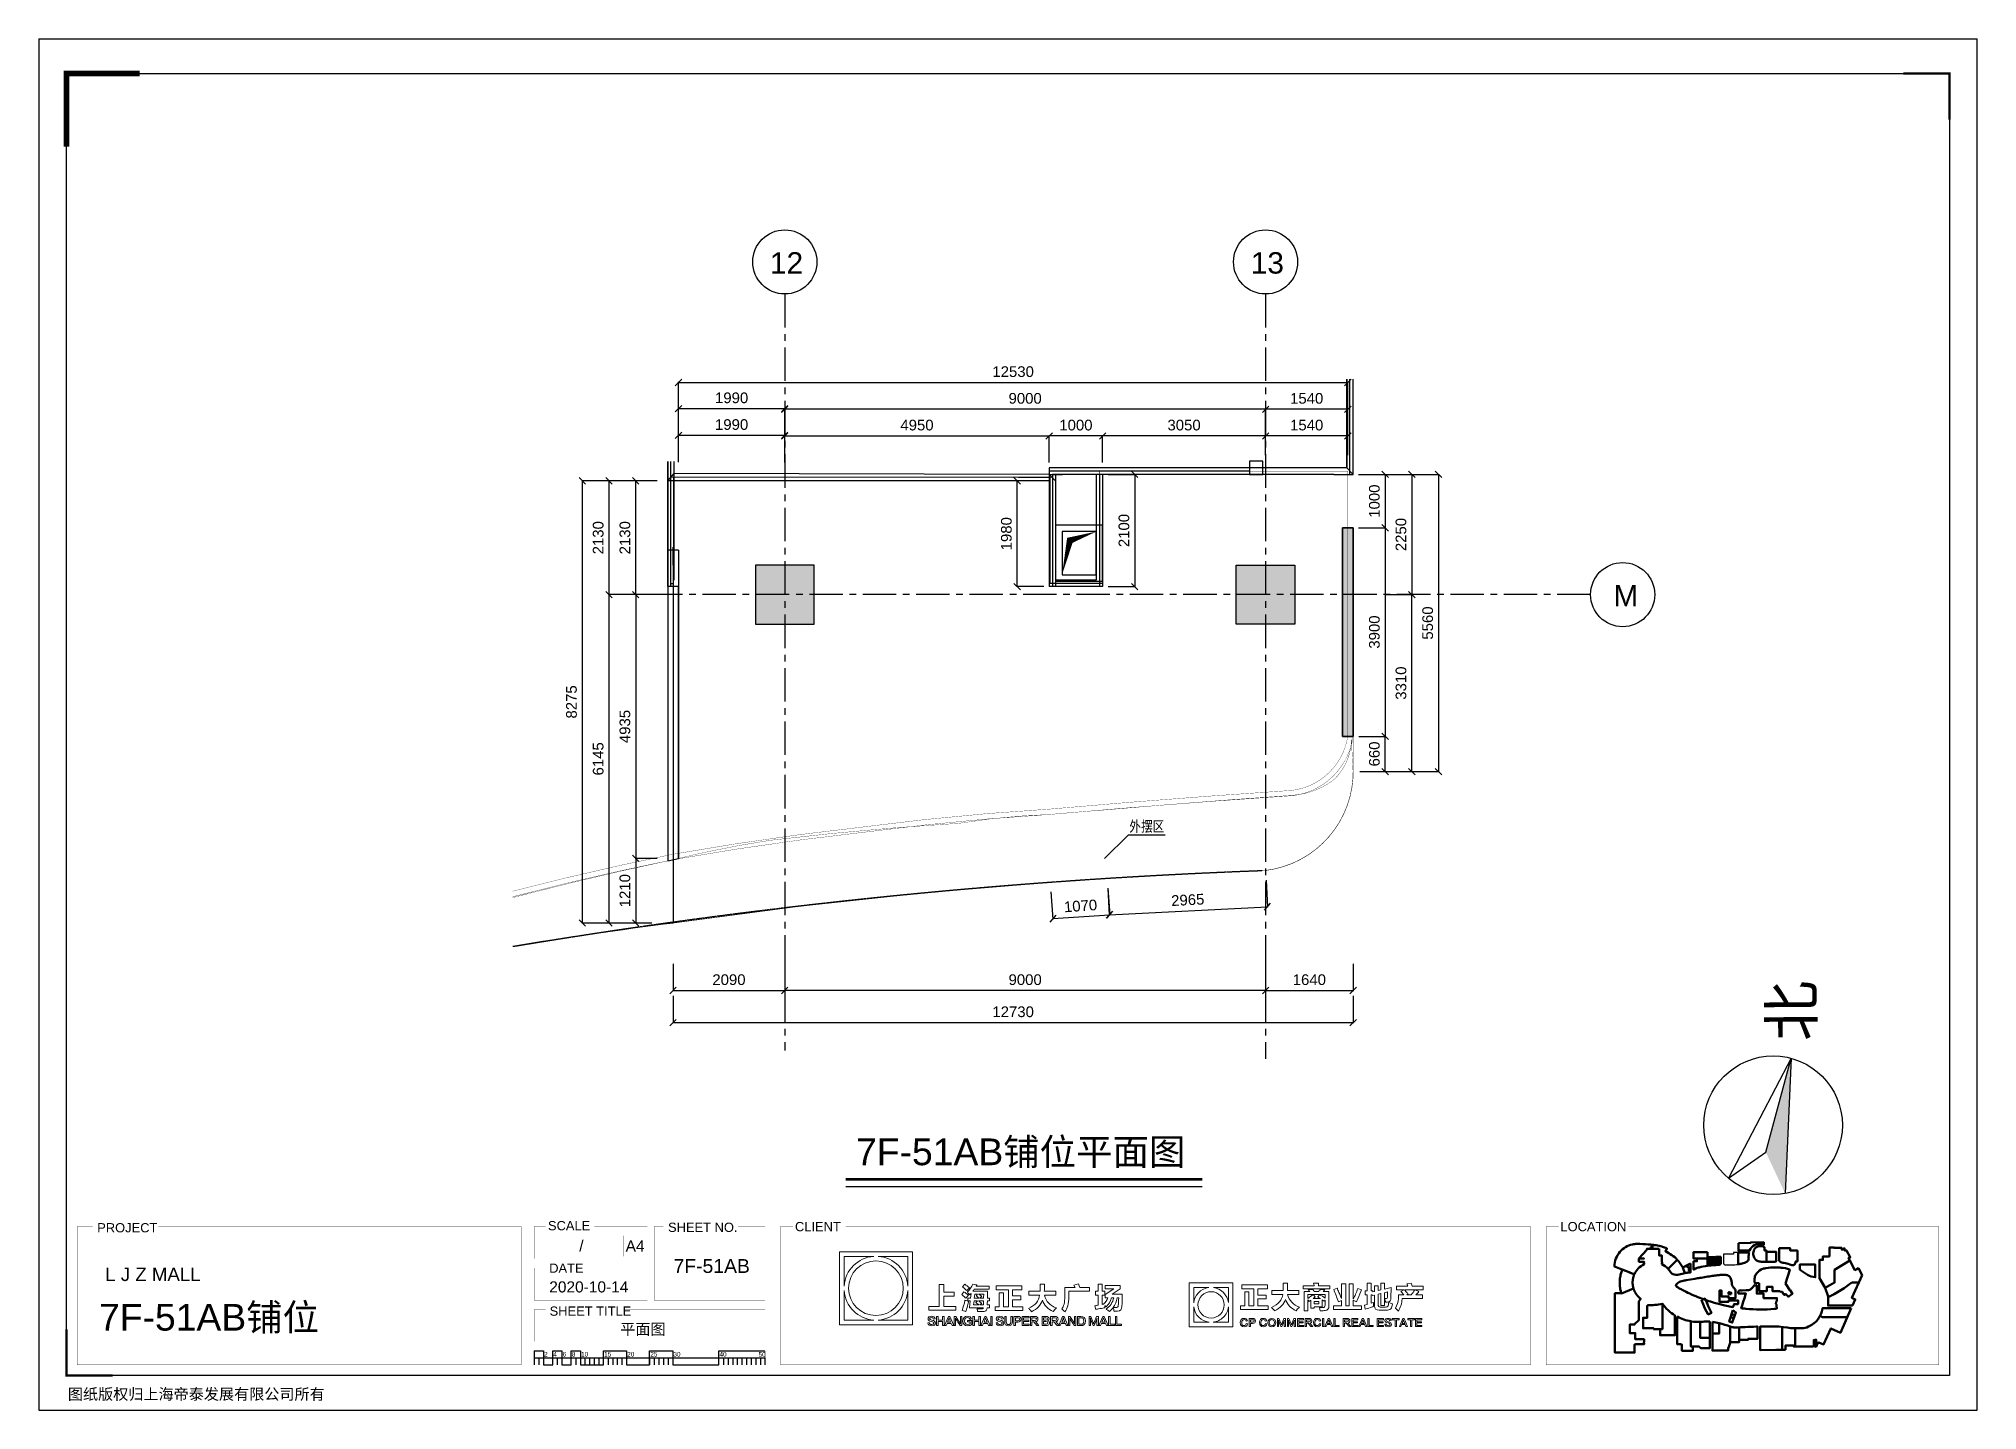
# Model space of a CAD drawing. Header units: inches. Extents: x -17552 to 18736, y -11730 to 13931.
import ezdxf
from ezdxf.enums import TextEntityAlignment as Align

# ---------------------------------------------------------------- set-up
doc = ezdxf.new("R2010")
doc.units = ezdxf.units.IN
doc.header["$MEASUREMENT"] = 0
for name, pattern in [('CENTER', [2, 1.25, -0.25, 0.25, -0.25]), ('DASH', [0.35, 0.25, -0.1]), ('DASHED2', [0.375, 0.25, -0.125])]:
    doc.linetypes.add(name, pattern=pattern)
doc.layers.add('Border', color=1, linetype='Continuous', plot=False)
for name, color, linetype in [('DIM', 3, 'Continuous'), ('DIM TEXT', 7, 'Continuous'), ('I-Part-Glas-FhNw', 5, 'Continuous'), ('I-地坪-示意线', 1, 'Continuous'), ('I—隔墙—砖墙', 210, 'Continuous'), ('L01-COL', 5, 'Continuous'), ('L01-WAL', 2, 'Continuous'), ('L07-WAL', 2, 'Continuous'), ('L07-WALL', 2, 'Continuous'), ('WALL', 255, 'Continuous'), ('图层 1', 7, 'Continuous'), ('墙体', 7, 'Continuous'), ('建-填充', 9, 'Continuous'), ('柱', 7, 'Continuous'), ('给排水', 160, 'Continuous'), ('轴线', 10, 'CENTER')]:
    doc.layers.add(name, color=color, linetype=linetype)
doc.layers.add('I-Area-Rent', color=7, linetype='Continuous', true_color=0xff1414)
doc.layers.add('租户合同线', color=5, linetype='Continuous', lineweight=50)
doc.styles.add('3F_2017.02$0$H1', font='swisscl.ttf')
doc.styles.get("Standard").update_dxf_attribs({"font": 'arial.ttf'})
doc.dimstyles.new('DIM-200MM', dxfattribs={"dimtxt": 200, "dimasz": 120, "dimexe": 10, "dimexo": 100, "dimgap": 100, "dimtad": 1, "dimdec": 0, "dimrnd": 5, "dimzin": 1, "dimdsep": 46, "dimtxsty": 'Standard', "dimblk": 'OBLIQUE', "dimcen": 0.5, "dimdle": 1, "dimclrd": 256, "dimclre": 256, "dimclrt": 7, "dimaunit": 1, "dimadec": 0, "dimazin": 0, "dimtfac": 1, "dimtdec": 0, "dimtix": 1, "dimtmove": 2, "dimatfit": 3, "dimfxl": 500, "dimfxlon": 1, "dimtolj": 1, "dimtzin": 1, "dimarcsym": 0})

msp = doc.modelspace()

# ---------------------------------------------------------------- texts
for s, height, p in [('PROJECT', 172.8, (-16458.3, -8402.1)), ('SCALE', 172.8, (-8020.2, -8362.7)), ('SHEET NO.', 172.8, (-5772.5, -8393.5)), ('CLIENT', 172.8, (-3396.1, -8380.6)), ('LOCATION', 172.8, (10933.2, -8380.6)), ('A4', 207.36, (-6566.1, -8760.9)), ('DATE', 172.8, (-7996.5, -9158.1)), ('SHEET TITLE', 172.8, (-7988.8, -9961.8)), ('2', 86.4, (-8092.6, -10725.7)), ('4', 86.4, (-7919.8, -10725.7)), ('6', 86.4, (-7747, -10725.7)), ('8', 86.4, (-7574.2, -10725.7)), ('10', 86.4, (-7401.4, -10725.7)), ('15', 86.4, (-6969.4, -10725.7)), ('20', 86.4, (-6537.4, -10725.7)), ('25', 86.4, (-6105.4, -10725.7)), ('30', 86.4, (-5673.4, -10725.7)), ('40', 86.4, (-4809.4, -10725.7)), ('50', 86.4, (-4078.1, -10728.8)), ('图纸版权归上海帝泰发展有限公司所有', 207.36, (-17007.3, -11532))]:
    msp.add_text(s, height=height).set_placement(p)
at = {"attachment_point": 1}
for s, insert, char_height in [('7F-51AB{\\fSimSun|b0|i0|c134|p54;铺位平面图}', (-2253.4, -6645.3), 500), ('L J Z MALL', (-16308.1, -9062.6), 250)]:
    msp.add_mtext_dynamic_manual_height_columns(s, width=6808.082, gutter_width=1, heights=[0], dxfattribs=dict(at, insert=insert, char_height=char_height))
for tag, text, p in [('/', 'AS NOTED', (-7353.6, -8757.7)), ('2020-10-14', '2020-7-22', (-6514.3, -9525.7))]:
    msp.add_attdef(tag, text=text, height=207.36).set_placement(p, align=Align.RIGHT)
for tag, p, s, height in [('7F-51AB', (-5668.9, -9161.2), 'SHEET NO.', 259.2), ('7F-51AB铺位', (-16425.2, -10240.6), '###############', 500), ('平面图', (-6667.1, -10316.4), 'SHEET-TITLE', 207.36)]:
    msp.add_attdef(tag, p, s, height=height)
at = {"layer": 'DIM TEXT', "width": 0.8}
msp.add_text('外摆区', height=200, dxfattribs=at).set_placement((2863.9, -905.7))
at = {"layer": 'DIM TEXT', "char_height": 400, "attachment_point": 1}
for s, insert in [('12', (-3864.4, 9937.7)), ('13', (5135.6, 9937.7)), ('M', (11924.7, 3713))]:
    msp.add_mtext_dynamic_manual_height_columns(s, width=10456.675, gutter_width=2, heights=[0], dxfattribs=dict(at, insert=insert))

# ---------------------------------------------------------------- blocks, each defined once
blk = doc.blocks.new('3F_2017.02$0$A$C11E260BE')
blk.add_hatch(color=256).paths.add_polyline_path([(5592, 3026), (8455, 1855), (2523, 8881)])
for p, q in [((5592, 3026), (2523, 8881)), ((2523, 8881), (8455, 1855)), ((2523, 8881), (4926, 5))]:
    blk.add_line(p, q)
at = {"ltscale": 0.1}
blk.add_line((4926, 5), (5592, 3026), dxfattribs=at)
blk.add_circle((4709, 4709), 4709)
at = {"style": '3F_2017.02$0$H1'}
blk.add_text('北', height=3000, rotation=133.02448, dxfattribs=at).set_placement((2849, 10782))
blk = doc.blocks.new('_Oblique')
at = {"color": 0, "linetype": 'ByBlock', "lineweight": -2}
blk.add_line((-0.5, -0.5), (0.5, 0.5), dxfattribs=at)
blk = doc.blocks.new('*D3')
at = {"layer": 'DEFPOINTS', "color": 0, "transparency": 16777216}
for p in [(2233, 5780), (2233, 3680), (2965, 3680)]:
    blk.add_point(p, dxfattribs=at)
at = {"layer": 'DIM', "lineweight": -2, "transparency": 16777216}
for p, q in [((2465, 5780), (2975, 5780)), ((2965, 5781), (2965, 3679)), ((2465, 3680), (2975, 3680))]:
    blk.add_line(p, q, dxfattribs=at)
at = {"layer": 'DIM', "lineweight": -2, "transparency": 16777216, "xscale": 120, "yscale": 120, "zscale": 120}
for p, rotation in [((2965, 5780), 90), ((2965, 3680), 270)]:
    blk.add_blockref('_Oblique', p, dxfattribs=dict(at, rotation=rotation))
at = {"layer": 'DIM', "color": 7, "transparency": 16777216, "insert": (2763, 4730), "char_height": 200, "attachment_point": 5, "rotation": 90}
blk.add_mtext('\\A1;2100', dxfattribs=at)
blk = doc.blocks.new('*D5')
at = {"layer": 'DEFPOINTS', "color": 0, "transparency": 16777216}
for p in [(764, 5660), (1363, 5660), (1361, 3680)]:
    blk.add_point(p, dxfattribs=at)
at = {"layer": 'DIM', "lineweight": -2, "transparency": 16777216}
for p, q in [((1263, 5660), (754, 5660)), ((764, 3679), (764, 5661)), ((1261, 3680), (754, 3680))]:
    blk.add_line(p, q, dxfattribs=at)
at = {"layer": 'DIM', "lineweight": -2, "transparency": 16777216, "xscale": 120, "yscale": 120, "zscale": 120}
for p, rotation in [((764, 5660), 90), ((764, 3680), 270)]:
    blk.add_blockref('_Oblique', p, dxfattribs=dict(at, rotation=rotation))
at = {"layer": 'DIM', "color": 7, "transparency": 16777216, "insert": (562, 4670), "char_height": 200, "attachment_point": 5, "rotation": 90}
blk.add_mtext('\\A1;1980', dxfattribs=at)
blk = doc.blocks.new('*D6')
at = {"layer": 'DEFPOINTS', "color": 0, "transparency": 16777216}
for p in [(5413, 6500), (5413, 6040), (6953, 6040)]:
    blk.add_point(p, dxfattribs=at)
at = {"layer": 'DIM', "lineweight": -2, "transparency": 16777216}
for p, q in [((6954, 6500), (5412, 6500)), ((5413, 6140), (5413, 6510)), ((6953, 6140), (6953, 6510))]:
    blk.add_line(p, q, dxfattribs=at)
at = {"layer": 'DIM', "lineweight": -2, "transparency": 16777216, "xscale": 120, "yscale": 120, "zscale": 120, "rotation": 180}
blk.add_blockref('_Oblique', (5413, 6500), dxfattribs=at)
at = {"layer": 'DIM', "lineweight": -2, "transparency": 16777216, "xscale": 120, "yscale": 120, "zscale": 120}
blk.add_blockref('_Oblique', (6953, 6500), dxfattribs=at)
at = {"layer": 'DIM', "color": 7, "transparency": 16777216, "insert": (6183, 6702), "char_height": 200, "attachment_point": 5}
blk.add_mtext('\\A1;1540', dxfattribs=at)
blk = doc.blocks.new('*D7')
at = {"layer": 'DEFPOINTS', "color": 0, "transparency": 16777216}
for p in [(2363, 6500), (2363, 6040), (5413, 6040)]:
    blk.add_point(p, dxfattribs=at)
at = {"layer": 'DIM', "lineweight": -2, "transparency": 16777216}
for p, q in [((5414, 6500), (2362, 6500)), ((2363, 6140), (2363, 6510)), ((5413, 6140), (5413, 6510))]:
    blk.add_line(p, q, dxfattribs=at)
at = {"layer": 'DIM', "lineweight": -2, "transparency": 16777216, "xscale": 120, "yscale": 120, "zscale": 120, "rotation": 180}
blk.add_blockref('_Oblique', (2363, 6500), dxfattribs=at)
at = {"layer": 'DIM', "lineweight": -2, "transparency": 16777216, "xscale": 120, "yscale": 120, "zscale": 120}
blk.add_blockref('_Oblique', (5413, 6500), dxfattribs=at)
at = {"layer": 'DIM', "color": 7, "transparency": 16777216, "insert": (3888, 6702), "char_height": 200, "attachment_point": 5}
blk.add_mtext('\\A1;3050', dxfattribs=at)
blk = doc.blocks.new('*D9')
at = {"layer": 'DEFPOINTS', "color": 0, "transparency": 16777216}
for p in [(5413, 7000), (5413, 6140), (6953, 6140)]:
    blk.add_point(p, dxfattribs=at)
at = {"layer": 'DIM', "lineweight": -2, "transparency": 16777216}
for p, q in [((6954, 7000), (5412, 7000)), ((5413, 6500), (5413, 7010)), ((6953, 6500), (6953, 7010))]:
    blk.add_line(p, q, dxfattribs=at)
at = {"layer": 'DIM', "lineweight": -2, "transparency": 16777216, "xscale": 120, "yscale": 120, "zscale": 120, "rotation": 180}
blk.add_blockref('_Oblique', (5413, 7000), dxfattribs=at)
at = {"layer": 'DIM', "lineweight": -2, "transparency": 16777216, "xscale": 120, "yscale": 120, "zscale": 120}
blk.add_blockref('_Oblique', (6953, 7000), dxfattribs=at)
at = {"layer": 'DIM', "color": 7, "transparency": 16777216, "insert": (6183, 7202), "char_height": 200, "attachment_point": 5}
blk.add_mtext('\\A1;1540', dxfattribs=at)
blk = doc.blocks.new('*D10')
at = {"layer": 'DEFPOINTS', "color": 0, "transparency": 16777216}
for p in [(-3587, 7000), (-3587, 6140), (5413, 6140)]:
    blk.add_point(p, dxfattribs=at)
at = {"layer": 'DIM', "lineweight": -2, "transparency": 16777216}
for p, q in [((5414, 7000), (-3588, 7000)), ((-3587, 6500), (-3587, 7010)), ((5413, 6500), (5413, 7010))]:
    blk.add_line(p, q, dxfattribs=at)
at = {"layer": 'DIM', "lineweight": -2, "transparency": 16777216, "xscale": 120, "yscale": 120, "zscale": 120, "rotation": 180}
blk.add_blockref('_Oblique', (-3587, 7000), dxfattribs=at)
at = {"layer": 'DIM', "lineweight": -2, "transparency": 16777216, "xscale": 120, "yscale": 120, "zscale": 120}
blk.add_blockref('_Oblique', (5413, 7000), dxfattribs=at)
at = {"layer": 'DIM', "color": 7, "transparency": 16777216, "insert": (913, 7202), "char_height": 200, "attachment_point": 5}
blk.add_mtext('\\A1;9000', dxfattribs=at)
blk = doc.blocks.new('*D11')
at = {"layer": 'DEFPOINTS', "color": 0, "transparency": 16777216}
for p in [(1363, 6500), (1363, 5700), (2363, 5760)]:
    blk.add_point(p, dxfattribs=at)
at = {"layer": 'DIM', "lineweight": -2, "transparency": 16777216}
for p, q in [((2364, 6500), (1362, 6500)), ((1363, 6000), (1363, 6510)), ((2363, 6000), (2363, 6510))]:
    blk.add_line(p, q, dxfattribs=at)
at = {"layer": 'DIM', "lineweight": -2, "transparency": 16777216, "xscale": 120, "yscale": 120, "zscale": 120, "rotation": 180}
blk.add_blockref('_Oblique', (1363, 6500), dxfattribs=at)
at = {"layer": 'DIM', "lineweight": -2, "transparency": 16777216, "xscale": 120, "yscale": 120, "zscale": 120}
blk.add_blockref('_Oblique', (2363, 6500), dxfattribs=at)
at = {"layer": 'DIM', "color": 7, "transparency": 16777216, "insert": (1863, 6702), "char_height": 200, "attachment_point": 5}
blk.add_mtext('\\A1;1000', dxfattribs=at)
blk = doc.blocks.new('*D12')
at = {"layer": 'DEFPOINTS', "color": 0, "transparency": 16777216}
for p in [(1363, 6500), (-3587, 5707), (1363, 5700)]:
    blk.add_point(p, dxfattribs=at)
at = {"layer": 'DIM', "lineweight": -2, "transparency": 16777216}
for p, q in [((-3588, 6500), (1364, 6500)), ((-3587, 6000), (-3587, 6510)), ((1363, 6000), (1363, 6510))]:
    blk.add_line(p, q, dxfattribs=at)
at = {"layer": 'DIM', "lineweight": -2, "transparency": 16777216, "xscale": 120, "yscale": 120, "zscale": 120, "rotation": 180}
blk.add_blockref('_Oblique', (-3587, 6500), dxfattribs=at)
at = {"layer": 'DIM', "lineweight": -2, "transparency": 16777216, "xscale": 120, "yscale": 120, "zscale": 120}
blk.add_blockref('_Oblique', (1363, 6500), dxfattribs=at)
at = {"layer": 'DIM', "color": 7, "transparency": 16777216, "insert": (-1112, 6702), "char_height": 200, "attachment_point": 5}
blk.add_mtext('\\A1;4950', dxfattribs=at)
blk = doc.blocks.new('*D13')
at = {"layer": 'DEFPOINTS', "color": 0, "transparency": 16777216}
for p in [(-5577, 6510), (-5577, 5700), (-3587, 5707)]:
    blk.add_point(p, dxfattribs=at)
at = {"layer": 'DIM', "lineweight": -2, "transparency": 16777216}
for p, q in [((-3586, 6510), (-5578, 6510)), ((-5577, 6010), (-5577, 6520)), ((-3587, 6010), (-3587, 6520))]:
    blk.add_line(p, q, dxfattribs=at)
at = {"layer": 'DIM', "lineweight": -2, "transparency": 16777216, "xscale": 120, "yscale": 120, "zscale": 120, "rotation": 180}
blk.add_blockref('_Oblique', (-5577, 6510), dxfattribs=at)
at = {"layer": 'DIM', "lineweight": -2, "transparency": 16777216, "xscale": 120, "yscale": 120, "zscale": 120}
blk.add_blockref('_Oblique', (-3587, 6510), dxfattribs=at)
at = {"layer": 'DIM', "color": 7, "transparency": 16777216, "insert": (-4582, 6712), "char_height": 200, "attachment_point": 5}
blk.add_mtext('\\A1;1990', dxfattribs=at)
blk = doc.blocks.new('*D14')
at = {"layer": 'DEFPOINTS', "color": 0, "transparency": 16777216}
for p in [(6953, 7500), (-5577, 6290), (6953, 6350)]:
    blk.add_point(p, dxfattribs=at)
at = {"layer": 'DIM', "lineweight": -2, "transparency": 16777216}
for p, q in [((-5578, 7500), (6954, 7500)), ((-5577, 7000), (-5577, 7510)), ((6953, 7000), (6953, 7510))]:
    blk.add_line(p, q, dxfattribs=at)
at = {"layer": 'DIM', "lineweight": -2, "transparency": 16777216, "xscale": 120, "yscale": 120, "zscale": 120, "rotation": 180}
blk.add_blockref('_Oblique', (-5577, 7500), dxfattribs=at)
at = {"layer": 'DIM', "lineweight": -2, "transparency": 16777216, "xscale": 120, "yscale": 120, "zscale": 120}
blk.add_blockref('_Oblique', (6953, 7500), dxfattribs=at)
at = {"layer": 'DIM', "color": 7, "transparency": 16777216, "insert": (688, 7702), "char_height": 200, "attachment_point": 5}
blk.add_mtext('\\A1;12530', dxfattribs=at)
blk = doc.blocks.new('*D15')
at = {"layer": 'DEFPOINTS', "color": 0, "transparency": 16777216}
for p in [(-6377, 5660), (-5877, 5660), (-5877, 3530)]:
    blk.add_point(p, dxfattribs=at)
at = {"layer": 'DIM', "lineweight": -2, "transparency": 16777216}
for p, q in [((-5977, 5660), (-6387, 5660)), ((-6377, 3529), (-6377, 5661)), ((-5977, 3530), (-6387, 3530))]:
    blk.add_line(p, q, dxfattribs=at)
at = {"layer": 'DIM', "lineweight": -2, "transparency": 16777216, "xscale": 120, "yscale": 120, "zscale": 120}
for p, rotation in [((-6377, 5660), 90), ((-6377, 3530), 270)]:
    blk.add_blockref('_Oblique', p, dxfattribs=dict(at, rotation=rotation))
at = {"layer": 'DIM', "color": 7, "transparency": 16777216, "insert": (-6579, 4595), "char_height": 200, "attachment_point": 5, "rotation": 90}
blk.add_mtext('\\A1;2130', dxfattribs=at)
blk = doc.blocks.new('*D16')
at = {"layer": 'DEFPOINTS', "color": 0, "transparency": 16777216}
for p in [(-5877, 3530), (-6377, -1404), (-5877, -1404)]:
    blk.add_point(p, dxfattribs=at)
at = {"layer": 'DIM', "lineweight": -2, "transparency": 16777216}
for p, q in [((-5977, 3530), (-6387, 3530)), ((-6377, 3531), (-6377, -1405)), ((-5977, -1404), (-6387, -1404))]:
    blk.add_line(p, q, dxfattribs=at)
at = {"layer": 'DIM', "lineweight": -2, "transparency": 16777216, "xscale": 120, "yscale": 120, "zscale": 120}
for p, rotation in [((-6377, 3530), 90), ((-6377, -1404), 270)]:
    blk.add_blockref('_Oblique', p, dxfattribs=dict(at, rotation=rotation))
at = {"layer": 'DIM', "color": 7, "transparency": 16777216, "insert": (-6579, 1063), "char_height": 200, "attachment_point": 5, "rotation": 90}
blk.add_mtext('\\A1;4935', dxfattribs=at)
blk = doc.blocks.new('*D17')
at = {"layer": 'DEFPOINTS', "color": 0, "transparency": 16777216}
for p in [(-5877, -1404), (-6377, -2614), (-5977, -2614)]:
    blk.add_point(p, dxfattribs=at)
at = {"layer": 'DIM', "lineweight": -2, "transparency": 16777216}
for p, q in [((-5977, -1404), (-6387, -1404)), ((-6377, -1403), (-6377, -2615)), ((-6077, -2614), (-6387, -2614))]:
    blk.add_line(p, q, dxfattribs=at)
at = {"layer": 'DIM', "lineweight": -2, "transparency": 16777216, "xscale": 120, "yscale": 120, "zscale": 120}
for p, rotation in [((-6377, -1404), 90), ((-6377, -2614), 270)]:
    blk.add_blockref('_Oblique', p, dxfattribs=dict(at, rotation=rotation))
at = {"layer": 'DIM', "color": 7, "transparency": 16777216, "insert": (-6579, -2009), "char_height": 200, "attachment_point": 5, "rotation": 90}
blk.add_mtext('\\A1;1210', dxfattribs=at)
blk = doc.blocks.new('*D18')
at = {"layer": 'DEFPOINTS', "color": 0, "transparency": 16777216}
for p in [(-6877, 3530), (-5977, 3530), (-6077, -2614)]:
    blk.add_point(p, dxfattribs=at)
at = {"layer": 'DIM', "lineweight": -2, "transparency": 16777216}
for p, q in [((-6377, 3530), (-6887, 3530)), ((-6877, -2615), (-6877, 3531)), ((-6377, -2614), (-6887, -2614))]:
    blk.add_line(p, q, dxfattribs=at)
at = {"layer": 'DIM', "lineweight": -2, "transparency": 16777216, "xscale": 120, "yscale": 120, "zscale": 120}
for p, rotation in [((-6877, 3530), 90), ((-6877, -2614), 270)]:
    blk.add_blockref('_Oblique', p, dxfattribs=dict(at, rotation=rotation))
at = {"layer": 'DIM', "color": 7, "transparency": 16777216, "insert": (-7079, 458), "char_height": 200, "attachment_point": 5, "rotation": 90}
blk.add_mtext('\\A1;6145', dxfattribs=at)
blk = doc.blocks.new('*D19')
at = {"layer": 'DEFPOINTS', "color": 0, "transparency": 16777216}
for p in [(-6877, 5660), (-5977, 5660), (-5977, 3530)]:
    blk.add_point(p, dxfattribs=at)
at = {"layer": 'DIM', "lineweight": -2, "transparency": 16777216}
for p, q in [((-6377, 5660), (-6887, 5660)), ((-6877, 3529), (-6877, 5661)), ((-6377, 3530), (-6887, 3530))]:
    blk.add_line(p, q, dxfattribs=at)
at = {"layer": 'DIM', "lineweight": -2, "transparency": 16777216, "xscale": 120, "yscale": 120, "zscale": 120}
for p, rotation in [((-6877, 5660), 90), ((-6877, 3530), 270)]:
    blk.add_blockref('_Oblique', p, dxfattribs=dict(at, rotation=rotation))
at = {"layer": 'DIM', "color": 7, "transparency": 16777216, "insert": (-7079, 4595), "char_height": 200, "attachment_point": 5, "rotation": 90}
blk.add_mtext('\\A1;2130', dxfattribs=at)
blk = doc.blocks.new('*D20')
at = {"layer": 'DEFPOINTS', "color": 0, "transparency": 16777216}
for p in [(-6077, 5660), (-7377, -2614), (-6177, -2614)]:
    blk.add_point(p, dxfattribs=at)
at = {"layer": 'DIM', "lineweight": -2, "transparency": 16777216}
for p, q in [((-6877, 5660), (-7387, 5660)), ((-7377, 5661), (-7377, -2615)), ((-6877, -2614), (-7387, -2614))]:
    blk.add_line(p, q, dxfattribs=at)
at = {"layer": 'DIM', "lineweight": -2, "transparency": 16777216, "xscale": 120, "yscale": 120, "zscale": 120}
for p, rotation in [((-7377, 5660), 90), ((-7377, -2614), 270)]:
    blk.add_blockref('_Oblique', p, dxfattribs=dict(at, rotation=rotation))
at = {"layer": 'DIM', "color": 7, "transparency": 16777216, "insert": (-7579, 1523), "char_height": 200, "attachment_point": 5, "rotation": 90}
blk.add_mtext('\\A1;8275', dxfattribs=at)
blk = doc.blocks.new('*D21')
at = {"layer": 'DEFPOINTS', "color": 0, "transparency": 16777216}
for p in [(6979, 5780), (6979, 4780), (7653, 4780)]:
    blk.add_point(p, dxfattribs=at)
at = {"layer": 'DIM', "lineweight": -2, "transparency": 16777216}
for p, q in [((7153, 5780), (7663, 5780)), ((7653, 5781), (7653, 4779)), ((7153, 4780), (7663, 4780))]:
    blk.add_line(p, q, dxfattribs=at)
at = {"layer": 'DIM', "lineweight": -2, "transparency": 16777216, "xscale": 120, "yscale": 120, "zscale": 120}
for p, rotation in [((7653, 5780), 90), ((7653, 4780), 270)]:
    blk.add_blockref('_Oblique', p, dxfattribs=dict(at, rotation=rotation))
at = {"layer": 'DIM', "color": 7, "transparency": 16777216, "insert": (7451, 5280), "char_height": 200, "attachment_point": 5, "rotation": 90}
blk.add_mtext('\\A1;1000', dxfattribs=at)
blk = doc.blocks.new('*D22')
at = {"layer": 'DEFPOINTS', "color": 0, "transparency": 16777216}
for p in [(7079, 4780), (7079, 879), (7653, 879)]:
    blk.add_point(p, dxfattribs=at)
at = {"layer": 'DIM', "lineweight": -2, "transparency": 16777216}
for p, q in [((7179, 4780), (7663, 4780)), ((7653, 4781), (7653, 878)), ((7179, 879), (7663, 879))]:
    blk.add_line(p, q, dxfattribs=at)
at = {"layer": 'DIM', "lineweight": -2, "transparency": 16777216, "xscale": 120, "yscale": 120, "zscale": 120}
for p, rotation in [((7653, 4780), 90), ((7653, 879), 270)]:
    blk.add_blockref('_Oblique', p, dxfattribs=dict(at, rotation=rotation))
at = {"layer": 'DIM', "color": 7, "transparency": 16777216, "insert": (7451, 2830), "char_height": 200, "attachment_point": 5, "rotation": 90}
blk.add_mtext('\\A1;3900', dxfattribs=at)
blk = doc.blocks.new('*D23')
at = {"layer": 'DEFPOINTS', "color": 0, "transparency": 16777216}
for p in [(7057, 879), (7653, 879), (7077, 219)]:
    blk.add_point(p, dxfattribs=at)
at = {"layer": 'DIM', "lineweight": -2, "transparency": 16777216}
for p, q in [((7157, 879), (7663, 879)), ((7653, 218), (7653, 880)), ((7177, 219), (7663, 219))]:
    blk.add_line(p, q, dxfattribs=at)
at = {"layer": 'DIM', "lineweight": -2, "transparency": 16777216, "xscale": 120, "yscale": 120, "zscale": 120}
for p, rotation in [((7653, 879), 90), ((7653, 219), 270)]:
    blk.add_blockref('_Oblique', p, dxfattribs=dict(at, rotation=rotation))
at = {"layer": 'DIM', "color": 7, "transparency": 16777216, "insert": (7451, 549), "char_height": 200, "attachment_point": 5, "rotation": 90}
blk.add_mtext('\\A1;660', dxfattribs=at)
blk = doc.blocks.new('*D24')
at = {"layer": 'DEFPOINTS', "color": 0, "transparency": 16777216}
for p in [(7177, 3530), (8151, 3530), (7177, 220)]:
    blk.add_point(p, dxfattribs=at)
at = {"layer": 'DIM', "lineweight": -2, "transparency": 16777216}
for p, q in [((7651, 3530), (8161, 3530)), ((8151, 219), (8151, 3531)), ((7651, 220), (8161, 220))]:
    blk.add_line(p, q, dxfattribs=at)
at = {"layer": 'DIM', "lineweight": -2, "transparency": 16777216, "xscale": 120, "yscale": 120, "zscale": 120}
for p, rotation in [((8151, 3530), 90), ((8151, 220), 270)]:
    blk.add_blockref('_Oblique', p, dxfattribs=dict(at, rotation=rotation))
at = {"layer": 'DIM', "color": 7, "transparency": 16777216, "insert": (7949, 1875), "char_height": 200, "attachment_point": 5, "rotation": 90}
blk.add_mtext('\\A1;3310', dxfattribs=at)
blk = doc.blocks.new('*D25')
at = {"layer": 'DEFPOINTS', "color": 0, "transparency": 16777216}
for p in [(7177, 5780), (7177, 3530), (8151, 3530)]:
    blk.add_point(p, dxfattribs=at)
at = {"layer": 'DIM', "lineweight": -2, "transparency": 16777216}
for p, q in [((7651, 5780), (8161, 5780)), ((8151, 5781), (8151, 3529)), ((7651, 3530), (8161, 3530))]:
    blk.add_line(p, q, dxfattribs=at)
at = {"layer": 'DIM', "lineweight": -2, "transparency": 16777216, "xscale": 120, "yscale": 120, "zscale": 120}
for p, rotation in [((8151, 5780), 90), ((8151, 3530), 270)]:
    blk.add_blockref('_Oblique', p, dxfattribs=dict(at, rotation=rotation))
at = {"layer": 'DIM', "color": 7, "transparency": 16777216, "insert": (7949, 4655), "char_height": 200, "attachment_point": 5, "rotation": 90}
blk.add_mtext('\\A1;2250', dxfattribs=at)
blk = doc.blocks.new('*D26')
at = {"layer": 'DEFPOINTS', "color": 0, "transparency": 16777216}
for p in [(7277, 5780), (7275, 219), (8651, 219)]:
    blk.add_point(p, dxfattribs=at)
at = {"layer": 'DIM', "lineweight": -2, "transparency": 16777216}
for p, q in [((8151, 5780), (8661, 5780)), ((8651, 5781), (8651, 218)), ((8151, 219), (8661, 219))]:
    blk.add_line(p, q, dxfattribs=at)
at = {"layer": 'DIM', "lineweight": -2, "transparency": 16777216, "xscale": 120, "yscale": 120, "zscale": 120}
for p, rotation in [((8651, 5780), 90), ((8651, 219), 270)]:
    blk.add_blockref('_Oblique', p, dxfattribs=dict(at, rotation=rotation))
at = {"layer": 'DIM', "color": 7, "transparency": 16777216, "insert": (8449, 2999), "char_height": 200, "attachment_point": 5, "rotation": 90}
blk.add_mtext('\\A1;5560', dxfattribs=at)
blk = doc.blocks.new('block 47')
at = {"layer": '图层 1', "lineweight": 0}
for points in [[(122.06, -57.89), (122.06, -56.7), (123.44, -56.7), (123.44, -52.04), (124.83, -52.04), (124.83, -56.7), (126.49, -56.7), (126.49, -51.01), (122.45, -51.01), (122.45, -49.7), (130.99, -49.7), (130.99, -51.01), (127.87, -51.01), (127.87, -53.06), (130.64, -53.06), (130.64, -54.37), (127.87, -54.37), (127.87, -56.7), (131.31, -56.7), (131.31, -57.89), (122.06, -57.89)], [(146.62, -55.95), (148.08, -55.95), (148.08, -55.2), (146.62, -55.2), (146.62, -55.95)]]:
    blk.add_lwpolyline(points, dxfattribs=at)
for points, knots in [([(132.5, -52.83), (132.5, -52.83), (132.5, -51.52), (132.5, -51.52), (132.5, -51.52), (136.22, -51.52), (136.22, -51.52), (136.27, -50.84), (136.3, -50.05), (136.3, -49.15), (136.3, -49.15), (137.72, -49.15), (137.72, -49.15), (137.72, -49.44), (137.71, -49.84), (137.68, -50.34), (137.68, -50.89), (137.67, -51.29), (137.64, -51.52), (137.64, -51.52), (141.51, -51.52), (141.51, -51.52), (141.51, -51.52), (141.51, -52.83), (141.51, -52.83), (141.51, -52.83), (137.72, -52.83), (137.72, -52.83), (138.27, -54.94), (139.59, -56.35), (141.67, -57.06), (141.2, -57.5), (140.83, -57.91), (140.57, -58.28), (138.83, -57.47), (137.64, -56.2), (137.01, -54.49), (136.48, -56.1), (135.28, -57.37), (133.41, -58.32), (133.38, -58.3), (133.33, -58.23), (133.25, -58.12), (132.91, -57.73), (132.61, -57.43), (132.34, -57.22), (134.64, -56.19), (135.89, -54.72), (136.1, -52.83), (136.1, -52.83), (132.5, -52.83), (132.5, -52.83)], [0, 0, 0, 0, 1, 1, 1, 2, 2, 2, 3, 3, 3, 4, 4, 4, 5, 5, 5, 6, 6, 6, 7, 7, 7, 8, 8, 8, 9, 9, 9, 10, 10, 10, 11, 11, 11, 12, 12, 12, 13, 13, 13, 14, 14, 14, 15, 15, 15, 16, 16, 16, 17, 17, 17, 17]), ([(142.86, -50.97), (142.86, -50.97), (142.86, -49.94), (142.86, -49.94), (142.86, -49.94), (146.58, -49.94), (146.58, -49.94), (146.58, -49.91), (146.57, -49.86), (146.54, -49.78), (146.49, -49.62), (146.43, -49.41), (146.38, -49.15), (146.38, -49.15), (147.96, -49.11), (147.96, -49.11), (147.96, -49.37), (147.99, -49.65), (148.04, -49.94), (148.04, -49.94), (151.8, -49.94), (151.8, -49.94), (151.8, -49.94), (151.8, -50.97), (151.8, -50.97), (151.8, -50.97), (142.86, -50.97), (142.86, -50.97)], [0, 0, 0, 0, 1, 1, 1, 2, 2, 2, 3, 3, 3, 4, 4, 4, 5, 5, 5, 6, 6, 6, 7, 7, 7, 8, 8, 8, 9, 9, 9, 9]), ([(143.22, -58.28), (143.22, -58.28), (143.22, -51.84), (143.22, -51.84), (143.22, -51.84), (145.08, -51.84), (145.08, -51.84), (145.02, -51.76), (144.95, -51.65), (144.84, -51.52), (144.71, -51.36), (144.62, -51.26), (144.56, -51.21), (144.56, -51.21), (146.11, -51.21), (146.11, -51.21), (146.16, -51.26), (146.24, -51.36), (146.34, -51.52), (146.45, -51.65), (146.53, -51.76), (146.58, -51.84), (146.58, -51.84), (148.08, -51.84), (148.08, -51.84), (148.13, -51.79), (148.2, -51.69), (148.28, -51.56), (148.38, -51.46), (148.5, -51.34), (148.64, -51.21), (148.64, -51.21), (150.14, -51.21), (150.14, -51.21), (149.95, -51.44), (149.76, -51.65), (149.54, -51.84), (149.54, -51.84), (151.48, -51.84), (151.48, -51.84), (151.48, -51.84), (151.48, -56.7), (151.48, -56.7), (151.48, -57.62), (151.06, -58.12), (150.22, -58.2), (149.87, -58.26), (149.32, -58.28), (148.56, -58.28), (148.48, -57.75), (148.4, -57.39), (148.32, -57.18), (148.53, -57.2), (148.89, -57.22), (149.39, -57.22), (149.94, -57.22), (150.22, -56.95), (150.22, -56.42), (150.22, -56.42), (150.22, -54.76), (150.22, -54.76), (150.22, -54.76), (149.94, -55.12), (149.94, -55.12), (149.7, -54.96), (149.47, -54.8), (149.23, -54.65), (149.23, -54.65), (149.23, -56.98), (149.23, -56.98), (149.23, -56.98), (146.62, -56.98), (146.62, -56.98), (146.62, -56.98), (146.62, -57.37), (146.62, -57.37), (146.62, -57.37), (145.43, -57.37), (145.43, -57.37), (145.43, -57.37), (145.43, -54.76), (145.43, -54.76), (145.38, -54.82), (145.29, -54.88), (145.16, -54.96), (145.02, -55.07), (144.92, -55.15), (144.84, -55.2), (144.81, -55.15), (144.73, -55.03), (144.6, -54.84), (144.73, -55), (144.7, -54.95), (144.48, -54.69), (144.48, -54.69), (144.48, -58.28), (144.48, -58.28), (144.48, -58.28), (143.22, -58.28), (143.22, -58.28)], [0, 0, 0, 0, 1, 1, 1, 2, 2, 2, 3, 3, 3, 4, 4, 4, 5, 5, 5, 6, 6, 6, 7, 7, 7, 8, 8, 8, 9, 9, 9, 10, 10, 10, 11, 11, 11, 12, 12, 12, 13, 13, 13, 14, 14, 14, 15, 15, 15, 16, 16, 16, 17, 17, 17, 18, 18, 18, 19, 19, 19, 20, 20, 20, 21, 21, 21, 22, 22, 22, 23, 23, 23, 24, 24, 24, 25, 25, 25, 26, 26, 26, 27, 27, 27, 28, 28, 28, 29, 29, 29, 30, 30, 30, 31, 31, 31, 32, 32, 32, 33, 33, 33, 33]), ([(155.68, -54.25), (155.68, -54.25), (155.68, -49.31), (155.68, -49.31), (155.68, -49.31), (157.06, -49.31), (157.06, -49.31), (157.06, -49.31), (157.06, -56.7), (157.06, -56.7), (157.06, -56.7), (158.25, -56.7), (158.25, -56.7), (158.25, -56.7), (158.25, -49.31), (158.25, -49.31), (158.25, -49.31), (159.59, -49.31), (159.59, -49.31), (159.59, -49.31), (159.59, -54.37), (159.59, -54.37), (160.12, -53.37), (160.62, -52.19), (161.09, -50.85), (161.09, -50.85), (162.32, -51.36), (162.32, -51.36), (162.06, -52.02), (161.59, -53.09), (160.94, -54.57), (160.8, -54.88), (160.7, -55.12), (160.62, -55.28), (160.62, -55.28), (159.59, -54.8), (159.59, -54.8), (159.59, -54.8), (159.59, -56.7), (159.59, -56.7), (159.59, -56.7), (162.32, -56.7), (162.32, -56.7), (162.32, -56.7), (162.32, -57.89), (162.32, -57.89), (162.32, -57.89), (153.03, -57.89), (153.03, -57.89), (153.03, -57.89), (153.03, -56.7), (153.03, -56.7), (153.03, -56.7), (155.68, -56.7), (155.68, -56.7), (155.68, -56.7), (155.68, -54.84), (155.68, -54.84), (155.68, -54.84), (154.61, -55.28), (154.61, -55.28), (154.11, -53.8), (153.59, -52.46), (153.07, -51.25), (153.07, -51.25), (154.21, -50.73), (154.21, -50.73), (154.29, -50.94), (154.43, -51.27), (154.61, -51.72), (154.87, -52.3), (155.23, -53.14), (155.68, -54.25)], [0, 0, 0, 0, 1, 1, 1, 2, 2, 2, 3, 3, 3, 4, 4, 4, 5, 5, 5, 6, 6, 6, 7, 7, 7, 8, 8, 8, 9, 9, 9, 10, 10, 10, 11, 11, 11, 12, 12, 12, 13, 13, 13, 14, 14, 14, 15, 15, 15, 16, 16, 16, 17, 17, 17, 18, 18, 18, 19, 19, 19, 20, 20, 20, 21, 21, 21, 22, 22, 22, 23, 23, 23, 24, 24, 24, 24]), ([(168.73, -51.36), (168.73, -51.36), (168.73, -49.11), (168.73, -49.11), (168.73, -49.11), (169.99, -49.11), (169.99, -49.11), (169.99, -49.11), (169.99, -51.05), (169.99, -51.05), (169.99, -51.05), (172.17, -50.57), (172.17, -50.57), (172.17, -51.07), (172.15, -51.72), (172.13, -52.51), (172.1, -53.01), (172.09, -53.54), (172.09, -54.09), (172.06, -54.8), (171.81, -55.23), (171.34, -55.36), (171.02, -55.38), (170.69, -55.42), (170.35, -55.48), (170.27, -55.05), (170.16, -54.65), (170.03, -54.25), (170.27, -54.25), (170.47, -54.25), (170.63, -54.25), (170.84, -54.22), (170.94, -54.09), (170.94, -53.85), (170.97, -53.46), (170.98, -52.85), (170.98, -52.04), (170.98, -52.04), (169.99, -52.27), (169.99, -52.27), (169.99, -52.27), (169.99, -56.5), (169.99, -56.5), (169.99, -56.5), (168.73, -56.5), (168.73, -56.5), (168.73, -56.5), (168.73, -52.59), (168.73, -52.59), (168.73, -52.59), (167.86, -52.79), (167.86, -52.79), (167.86, -52.79), (167.86, -56.54), (167.86, -56.54), (167.88, -56.86), (168.1, -57.03), (168.49, -57.06), (168.49, -57.06), (170.31, -57.06), (170.31, -57.06), (170.86, -57.06), (171.17, -56.91), (171.22, -56.62), (171.3, -56.28), (171.35, -55.91), (171.38, -55.52), (171.59, -55.62), (171.86, -55.74), (172.21, -55.87), (172.42, -55.95), (172.58, -56.02), (172.68, -56.07), (172.52, -56.7), (172.39, -57.12), (172.29, -57.33), (172.05, -57.83), (171.61, -58.08), (170.98, -58.08), (170.98, -58.08), (168.21, -58.08), (168.21, -58.08), (167.16, -58.08), (166.62, -57.62), (166.59, -56.7), (166.59, -56.7), (166.59, -53.1), (166.59, -53.1), (166.59, -53.1), (166, -53.26), (166, -53.26), (166, -53.26), (165.92, -52.95), (165.92, -52.95), (165.92, -52.95), (165.49, -52.95), (165.49, -52.95), (165.49, -52.95), (165.49, -55.79), (165.49, -55.79), (165.78, -55.71), (166.05, -55.63), (166.32, -55.55), (166.29, -55.82), (166.29, -56.25), (166.32, -56.86), (166.08, -56.94), (165.74, -57.06), (165.29, -57.22), (164.52, -57.43), (163.94, -57.61), (163.55, -57.77), (163.55, -57.77), (163.31, -56.42), (163.31, -56.42), (163.63, -56.35), (163.93, -56.27), (164.22, -56.19), (164.22, -56.19), (164.22, -52.95), (164.22, -52.95), (164.22, -52.95), (163.51, -52.95), (163.51, -52.95), (163.51, -52.95), (163.51, -51.64), (163.51, -51.64), (163.51, -51.64), (164.22, -51.64), (164.22, -51.64), (164.22, -51.64), (164.22, -49.11), (164.22, -49.11), (164.22, -49.11), (165.49, -49.11), (165.49, -49.11), (165.49, -49.11), (165.49, -51.64), (165.49, -51.64), (165.49, -51.64), (166.04, -51.64), (166.04, -51.64), (166.04, -51.64), (166.04, -52), (166.04, -52), (166.04, -52), (166.59, -51.84), (166.59, -51.84), (166.59, -51.84), (166.59, -49.94), (166.59, -49.94), (166.59, -49.94), (167.86, -49.94), (167.86, -49.94), (167.86, -49.94), (167.86, -51.56), (167.86, -51.56), (167.86, -51.56), (168.73, -51.36), (168.73, -51.36)], [0, 0, 0, 0, 1, 1, 1, 2, 2, 2, 3, 3, 3, 4, 4, 4, 5, 5, 5, 6, 6, 6, 7, 7, 7, 8, 8, 8, 9, 9, 9, 10, 10, 10, 11, 11, 11, 12, 12, 12, 13, 13, 13, 14, 14, 14, 15, 15, 15, 16, 16, 16, 17, 17, 17, 18, 18, 18, 19, 19, 19, 20, 20, 20, 21, 21, 21, 22, 22, 22, 23, 23, 23, 24, 24, 24, 25, 25, 25, 26, 26, 26, 27, 27, 27, 28, 28, 28, 29, 29, 29, 30, 30, 30, 31, 31, 31, 32, 32, 32, 33, 33, 33, 34, 34, 34, 35, 35, 35, 36, 36, 36, 37, 37, 37, 38, 38, 38, 39, 39, 39, 40, 40, 40, 41, 41, 41, 42, 42, 42, 43, 43, 43, 44, 44, 44, 45, 45, 45, 46, 46, 46, 47, 47, 47, 48, 48, 48, 49, 49, 49, 50, 50, 50, 51, 51, 51, 52, 52, 52, 53, 53, 53, 53]), ([(174.58, -54.25), (174.58, -54.25), (174.58, -52.99), (174.58, -52.99), (174.58, -52.99), (176.4, -52.99), (176.4, -52.99), (176.38, -52.96), (176.34, -52.92), (176.28, -52.87), (176.1, -52.63), (175.82, -52.3), (175.45, -51.88), (175.45, -51.88), (176.44, -51.29), (176.44, -51.29), (176.44, -51.29), (173.95, -51.29), (173.95, -51.29), (173.95, -51.29), (173.95, -50.1), (173.95, -50.1), (173.95, -50.1), (177.71, -50.1), (177.71, -50.1), (177.68, -50.02), (177.64, -49.9), (177.59, -49.74), (177.51, -49.53), (177.44, -49.39), (177.39, -49.31), (177.39, -49.31), (178.89, -49.07), (178.89, -49.07), (178.97, -49.47), (179.06, -49.81), (179.17, -50.1), (179.17, -50.1), (182.81, -50.1), (182.81, -50.1), (182.81, -50.1), (182.81, -51.29), (182.81, -51.29), (182.81, -51.29), (180.2, -51.29), (180.2, -51.29), (180.2, -51.29), (181.42, -51.88), (181.42, -51.88), (181.03, -52.35), (180.7, -52.72), (180.43, -52.99), (180.43, -52.99), (182.65, -52.99), (182.65, -52.99), (182.65, -52.99), (182.65, -54.17), (182.65, -54.17), (182.65, -54.17), (175.81, -54.17), (175.81, -54.17), (175.81, -54.17), (175.81, -54.41), (175.81, -54.41), (175.81, -55.75), (175.4, -57.08), (174.58, -58.4), (174.35, -58.14), (174.02, -57.81), (173.6, -57.41), (174.2, -56.41), (174.53, -55.36), (174.58, -54.25)], [0, 0, 0, 0, 1, 1, 1, 2, 2, 2, 3, 3, 3, 4, 4, 4, 5, 5, 5, 6, 6, 6, 7, 7, 7, 8, 8, 8, 9, 9, 9, 10, 10, 10, 11, 11, 11, 12, 12, 12, 13, 13, 13, 14, 14, 14, 15, 15, 15, 16, 16, 16, 17, 17, 17, 18, 18, 18, 19, 19, 19, 20, 20, 20, 21, 21, 21, 22, 22, 22, 23, 23, 23, 24, 24, 24, 24]), ([(177.83, -52.71), (177.83, -52.71), (177.35, -52.99), (177.35, -52.99), (177.35, -52.99), (178.89, -52.99), (178.89, -52.99), (179.29, -52.48), (179.68, -51.92), (180.08, -51.29), (180.08, -51.29), (176.64, -51.29), (176.64, -51.29), (176.74, -51.39), (176.9, -51.58), (177.11, -51.84), (177.4, -52.21), (177.64, -52.5), (177.83, -52.71)], [0, 0, 0, 0, 1, 1, 1, 2, 2, 2, 3, 3, 3, 4, 4, 4, 5, 5, 5, 6, 6, 6, 6]), ([(146.26, -52.91), (146.26, -52.91), (146.94, -53.66), (146.94, -53.66), (146.7, -53.87), (146.45, -54.05), (146.18, -54.21), (146.18, -54.21), (148.64, -54.21), (148.64, -54.21), (148.48, -54.13), (148.27, -54), (148, -53.82), (147.87, -53.74), (147.78, -53.68), (147.73, -53.66), (147.73, -53.66), (148.36, -52.95), (148.36, -52.95), (148.99, -53.29), (149.61, -53.66), (150.22, -54.05), (150.22, -54.05), (150.22, -52.87), (150.22, -52.87), (150.22, -52.87), (144.48, -52.87), (144.48, -52.87), (144.48, -52.87), (144.48, -54.17), (144.48, -54.17), (144.8, -53.96), (145.24, -53.66), (145.79, -53.26), (146, -53.1), (146.16, -52.99), (146.26, -52.91)], [0, 0, 0, 0, 1, 1, 1, 2, 2, 2, 3, 3, 3, 4, 4, 4, 5, 5, 5, 6, 6, 6, 7, 7, 7, 8, 8, 8, 9, 9, 9, 10, 10, 10, 11, 11, 11, 12, 12, 12, 12])]:
    blk.add_open_spline(points, degree=3, knots=knots, dxfattribs=at)
blk = doc.blocks.new('block 48')
at = {"layer": '图层 1', "lineweight": 0}
for points in [[(141.43, -63.17), (143.09, -63.17), (143.09, -63.54), (140.99, -63.54), (140.99, -60.84), (143.02, -60.84), (143.02, -61.25), (141.43, -61.25), (141.43, -61.96), (142.93, -61.96), (142.93, -62.35), (141.43, -62.35), (141.43, -63.17)], [(149.29, -60.86), (149.73, -60.86), (149.73, -63.54), (149.29, -63.54), (149.29, -60.86)], [(152.3, -63.54), (152.05, -62.89), (150.84, -62.89), (150.57, -63.54), (150.1, -63.54), (151.23, -60.84), (151.66, -60.84), (152.78, -63.54), (152.3, -63.54)], [(153.09, -60.86), (153.54, -60.86), (153.54, -63.17), (154.89, -63.17), (154.89, -63.54), (153.09, -63.54), (153.09, -60.86)], [(159.52, -63.17), (161.18, -63.17), (161.18, -63.54), (159.08, -63.54), (159.08, -60.84), (161.12, -60.84), (161.12, -61.25), (159.52, -61.25), (159.52, -61.96), (161.03, -61.96), (161.03, -62.35), (159.52, -62.35), (159.52, -63.17)], [(163.61, -63.54), (163.35, -62.89), (162.15, -62.89), (161.87, -63.54), (161.41, -63.54), (162.54, -60.84), (162.96, -60.84), (164.09, -63.54), (163.61, -63.54)], [(164.4, -60.86), (164.85, -60.86), (164.85, -63.17), (166.2, -63.17), (166.2, -63.54), (164.4, -63.54), (164.4, -60.86)], [(168, -63.17), (169.66, -63.17), (169.66, -63.54), (167.56, -63.54), (167.56, -60.84), (169.59, -60.84), (169.59, -61.25), (168, -61.25), (168, -61.96), (169.5, -61.96), (169.5, -62.35), (168, -62.35), (168, -63.17)], [(174.81, -61.25), (173.91, -61.25), (173.91, -63.54), (173.47, -63.54), (173.47, -61.25), (172.56, -61.25), (172.56, -60.86), (174.81, -60.86), (174.81, -61.25)], [(177.12, -63.54), (176.86, -62.89), (175.65, -62.89), (175.38, -63.54), (174.91, -63.54), (176.04, -60.84), (176.47, -60.84), (177.6, -63.54), (177.12, -63.54)], [(179.95, -61.25), (179.06, -61.25), (179.06, -63.54), (178.62, -63.54), (178.62, -61.25), (177.71, -61.25), (177.71, -60.86), (179.95, -60.86), (179.95, -61.25)], [(180.77, -63.17), (182.43, -63.17), (182.43, -63.54), (180.33, -63.54), (180.33, -60.84), (182.37, -60.84), (182.37, -61.25), (180.77, -61.25), (180.77, -61.96), (182.28, -61.96), (182.28, -62.35), (180.77, -62.35), (180.77, -63.17)]]:
    blk.add_lwpolyline(points, dxfattribs=at)
for points, knots in [([(124.4, -61.6), (124.4, -61.6), (123.93, -61.73), (123.93, -61.73), (123.81, -61.4), (123.58, -61.23), (123.25, -61.21), (122.74, -61.23), (122.47, -61.57), (122.44, -62.21), (122.45, -62.86), (122.71, -63.19), (123.22, -63.21), (123.63, -63.22), (123.88, -63), (123.97, -62.57), (123.97, -62.57), (124.45, -62.69), (124.45, -62.69), (124.3, -63.29), (123.89, -63.59), (123.23, -63.58), (122.41, -63.57), (121.99, -63.11), (121.97, -62.21), (121.99, -61.3), (122.42, -60.83), (123.27, -60.81), (123.81, -60.81), (124.19, -61.08), (124.4, -61.6)], [0, 0, 0, 0, 1, 1, 1, 2, 2, 2, 3, 3, 3, 4, 4, 4, 5, 5, 5, 6, 6, 6, 7, 7, 7, 8, 8, 8, 9, 9, 9, 10, 10, 10, 10]), ([(126.08, -62.51), (126.08, -62.51), (125.35, -62.51), (125.35, -62.51), (125.35, -62.51), (125.35, -63.54), (125.35, -63.54), (125.35, -63.54), (124.9, -63.54), (124.9, -63.54), (124.9, -63.54), (124.9, -60.84), (124.9, -60.84), (124.9, -60.84), (126.1, -60.84), (126.1, -60.84), (126.69, -60.87), (127.01, -61.14), (127.05, -61.66), (127.04, -62.22), (126.72, -62.5), (126.08, -62.51)], [0, 0, 0, 0, 1, 1, 1, 2, 2, 2, 3, 3, 3, 4, 4, 4, 5, 5, 5, 6, 6, 6, 7, 7, 7, 7]), ([(126.04, -61.25), (126.04, -61.25), (125.35, -61.25), (125.35, -61.25), (125.35, -61.25), (125.35, -62.12), (125.35, -62.12), (125.35, -62.12), (126.04, -62.12), (126.04, -62.12), (126.41, -62.12), (126.6, -61.97), (126.6, -61.66), (126.58, -61.39), (126.39, -61.26), (126.04, -61.25)], [0, 0, 0, 0, 1, 1, 1, 2, 2, 2, 3, 3, 3, 4, 4, 4, 5, 5, 5, 5]), ([(130.77, -61.6), (130.77, -61.6), (130.3, -61.73), (130.3, -61.73), (130.18, -61.4), (129.95, -61.23), (129.62, -61.21), (129.11, -61.23), (128.84, -61.57), (128.81, -62.21), (128.82, -62.86), (129.08, -63.19), (129.59, -63.21), (130, -63.22), (130.25, -63), (130.34, -62.57), (130.34, -62.57), (130.82, -62.69), (130.82, -62.69), (130.67, -63.29), (130.26, -63.59), (129.6, -63.58), (128.78, -63.57), (128.36, -63.11), (128.34, -62.21), (128.36, -61.3), (128.79, -60.83), (129.64, -60.81), (130.18, -60.81), (130.55, -61.08), (130.77, -61.6)], [0, 0, 0, 0, 1, 1, 1, 2, 2, 2, 3, 3, 3, 4, 4, 4, 5, 5, 5, 6, 6, 6, 7, 7, 7, 8, 8, 8, 9, 9, 9, 10, 10, 10, 10]), ([(132.51, -60.81), (133.34, -60.86), (133.78, -61.32), (133.84, -62.19), (133.81, -63.09), (133.36, -63.56), (132.49, -63.58), (131.64, -63.54), (131.2, -63.08), (131.16, -62.21), (131.21, -61.32), (131.66, -60.85), (132.51, -60.81)], [0, 0, 0, 0, 1, 1, 1, 2, 2, 2, 3, 3, 3, 4, 4, 4, 4]), ([(132.47, -63.22), (133.05, -63.19), (133.35, -62.86), (133.37, -62.21), (133.33, -61.58), (133.04, -61.25), (132.5, -61.19), (131.95, -61.24), (131.65, -61.58), (131.62, -62.21), (131.64, -62.84), (131.93, -63.18), (132.47, -63.22)], [0, 0, 0, 0, 1, 1, 1, 2, 2, 2, 3, 3, 3, 4, 4, 4, 4]), ([(136.5, -60.86), (136.5, -60.86), (137.03, -60.86), (137.03, -60.86), (137.03, -60.86), (137.03, -63.54), (137.03, -63.54), (137.03, -63.54), (136.62, -63.54), (136.62, -63.54), (136.62, -63.54), (136.62, -61.95), (136.62, -61.95), (136.62, -61.82), (136.63, -61.62), (136.66, -61.36), (136.66, -61.36), (136.64, -61.36), (136.64, -61.36), (136.61, -61.52), (136.56, -61.67), (136.49, -61.83), (136.49, -61.83), (135.83, -63.54), (135.83, -63.54), (135.83, -63.54), (135.52, -63.54), (135.52, -63.54), (135.52, -63.54), (134.84, -61.83), (134.84, -61.83), (134.78, -61.66), (134.73, -61.5), (134.7, -61.36), (134.7, -61.36), (134.68, -61.36), (134.68, -61.36), (134.7, -61.56), (134.71, -61.76), (134.71, -61.95), (134.71, -61.95), (134.71, -63.54), (134.71, -63.54), (134.71, -63.54), (134.31, -63.54), (134.31, -63.54), (134.31, -63.54), (134.31, -60.86), (134.31, -60.86), (134.31, -60.86), (134.84, -60.86), (134.84, -60.86), (134.84, -60.86), (135.57, -62.67), (135.57, -62.67), (135.58, -62.72), (135.6, -62.79), (135.65, -62.89), (135.65, -62.94), (135.66, -62.97), (135.67, -62.99), (135.71, -62.86), (135.75, -62.76), (135.79, -62.67), (135.79, -62.67), (136.5, -60.86), (136.5, -60.86)], [0, 0, 0, 0, 1, 1, 1, 2, 2, 2, 3, 3, 3, 4, 4, 4, 5, 5, 5, 6, 6, 6, 7, 7, 7, 8, 8, 8, 9, 9, 9, 10, 10, 10, 11, 11, 11, 12, 12, 12, 13, 13, 13, 14, 14, 14, 15, 15, 15, 16, 16, 16, 17, 17, 17, 18, 18, 18, 19, 19, 19, 20, 20, 20, 21, 21, 21, 22, 22, 22, 22]), ([(139.84, -60.86), (139.84, -60.86), (140.37, -60.86), (140.37, -60.86), (140.37, -60.86), (140.37, -63.54), (140.37, -63.54), (140.37, -63.54), (139.96, -63.54), (139.96, -63.54), (139.96, -63.54), (139.96, -61.95), (139.96, -61.95), (139.96, -61.82), (139.97, -61.62), (140, -61.36), (140, -61.36), (139.98, -61.36), (139.98, -61.36), (139.95, -61.52), (139.9, -61.67), (139.83, -61.83), (139.83, -61.83), (139.17, -63.54), (139.17, -63.54), (139.17, -63.54), (138.85, -63.54), (138.85, -63.54), (138.85, -63.54), (138.18, -61.83), (138.18, -61.83), (138.12, -61.66), (138.07, -61.5), (138.04, -61.36), (138.04, -61.36), (138.02, -61.36), (138.02, -61.36), (138.04, -61.56), (138.05, -61.76), (138.05, -61.95), (138.05, -61.95), (138.05, -63.54), (138.05, -63.54), (138.05, -63.54), (137.65, -63.54), (137.65, -63.54), (137.65, -63.54), (137.65, -60.86), (137.65, -60.86), (137.65, -60.86), (138.18, -60.86), (138.18, -60.86), (138.18, -60.86), (138.91, -62.67), (138.91, -62.67), (138.92, -62.72), (138.94, -62.79), (138.98, -62.89), (138.99, -62.94), (139, -62.97), (139.01, -62.99), (139.05, -62.86), (139.09, -62.76), (139.13, -62.67), (139.13, -62.67), (139.84, -60.86), (139.84, -60.86)], [0, 0, 0, 0, 1, 1, 1, 2, 2, 2, 3, 3, 3, 4, 4, 4, 5, 5, 5, 6, 6, 6, 7, 7, 7, 8, 8, 8, 9, 9, 9, 10, 10, 10, 11, 11, 11, 12, 12, 12, 13, 13, 13, 14, 14, 14, 15, 15, 15, 16, 16, 16, 17, 17, 17, 18, 18, 18, 19, 19, 19, 20, 20, 20, 21, 21, 21, 22, 22, 22, 22]), ([(146.09, -63.54), (146.09, -63.54), (145.49, -63.54), (145.49, -63.54), (145.49, -63.54), (144.58, -62.4), (144.58, -62.4), (144.58, -62.4), (144.04, -62.4), (144.04, -62.4), (144.04, -62.4), (144.04, -63.54), (144.04, -63.54), (144.04, -63.54), (143.6, -63.54), (143.6, -63.54), (143.6, -63.54), (143.6, -60.84), (143.6, -60.84), (143.6, -60.84), (144.86, -60.84), (144.86, -60.84), (145.46, -60.86), (145.78, -61.12), (145.8, -61.61), (145.8, -62.05), (145.57, -62.31), (145.09, -62.38), (145.09, -62.38), (146.09, -63.54), (146.09, -63.54)], [0, 0, 0, 0, 1, 1, 1, 2, 2, 2, 3, 3, 3, 4, 4, 4, 5, 5, 5, 6, 6, 6, 7, 7, 7, 8, 8, 8, 9, 9, 9, 10, 10, 10, 10]), ([(144.04, -61.25), (144.04, -61.25), (144.04, -62), (144.04, -62), (144.04, -62), (144.78, -62), (144.78, -62), (145.17, -62), (145.36, -61.87), (145.35, -61.6), (145.34, -61.37), (145.15, -61.26), (144.78, -61.25), (144.78, -61.25), (144.04, -61.25), (144.04, -61.25)], [0, 0, 0, 0, 1, 1, 1, 2, 2, 2, 3, 3, 3, 4, 4, 4, 5, 5, 5, 5]), ([(148.74, -61.6), (148.74, -61.6), (148.27, -61.73), (148.27, -61.73), (148.15, -61.4), (147.92, -61.23), (147.59, -61.21), (147.08, -61.23), (146.81, -61.57), (146.78, -62.21), (146.79, -62.86), (147.05, -63.19), (147.56, -63.21), (147.97, -63.22), (148.22, -63), (148.31, -62.57), (148.31, -62.57), (148.79, -62.69), (148.79, -62.69), (148.64, -63.29), (148.23, -63.59), (147.57, -63.58), (146.75, -63.57), (146.33, -63.11), (146.31, -62.21), (146.33, -61.3), (146.76, -60.83), (147.61, -60.81), (148.15, -60.81), (148.53, -61.08), (148.74, -61.6)], [0, 0, 0, 0, 1, 1, 1, 2, 2, 2, 3, 3, 3, 4, 4, 4, 5, 5, 5, 6, 6, 6, 7, 7, 7, 8, 8, 8, 9, 9, 9, 10, 10, 10, 10]), ([(150.99, -62.51), (150.99, -62.51), (151.89, -62.51), (151.89, -62.51), (151.89, -62.51), (151.53, -61.56), (151.53, -61.56), (151.48, -61.45), (151.46, -61.36), (151.46, -61.3), (151.46, -61.3), (151.45, -61.3), (151.45, -61.3), (151.44, -61.38), (151.41, -61.46), (151.37, -61.56), (151.37, -61.56), (150.99, -62.51), (150.99, -62.51)], [0, 0, 0, 0, 1, 1, 1, 2, 2, 2, 3, 3, 3, 4, 4, 4, 5, 5, 5, 6, 6, 6, 6]), ([(158.75, -63.54), (158.75, -63.54), (158.16, -63.54), (158.16, -63.54), (158.16, -63.54), (157.25, -62.4), (157.25, -62.4), (157.25, -62.4), (156.7, -62.4), (156.7, -62.4), (156.7, -62.4), (156.7, -63.54), (156.7, -63.54), (156.7, -63.54), (156.26, -63.54), (156.26, -63.54), (156.26, -63.54), (156.26, -60.84), (156.26, -60.84), (156.26, -60.84), (157.52, -60.84), (157.52, -60.84), (158.13, -60.86), (158.44, -61.12), (158.47, -61.61), (158.47, -62.05), (158.23, -62.31), (157.75, -62.38), (157.75, -62.38), (158.75, -63.54), (158.75, -63.54)], [0, 0, 0, 0, 1, 1, 1, 2, 2, 2, 3, 3, 3, 4, 4, 4, 5, 5, 5, 6, 6, 6, 7, 7, 7, 8, 8, 8, 9, 9, 9, 10, 10, 10, 10]), ([(156.7, -61.25), (156.7, -61.25), (156.7, -62), (156.7, -62), (156.7, -62), (157.44, -62), (157.44, -62), (157.83, -62), (158.02, -61.87), (158.01, -61.6), (158, -61.37), (157.81, -61.26), (157.44, -61.25), (157.44, -61.25), (156.7, -61.25), (156.7, -61.25)], [0, 0, 0, 0, 1, 1, 1, 2, 2, 2, 3, 3, 3, 4, 4, 4, 5, 5, 5, 5]), ([(162.3, -62.51), (162.3, -62.51), (163.2, -62.51), (163.2, -62.51), (163.2, -62.51), (162.83, -61.56), (162.83, -61.56), (162.79, -61.45), (162.77, -61.36), (162.77, -61.3), (162.77, -61.3), (162.76, -61.3), (162.76, -61.3), (162.75, -61.38), (162.72, -61.46), (162.68, -61.56), (162.68, -61.56), (162.3, -62.51), (162.3, -62.51)], [0, 0, 0, 0, 1, 1, 1, 2, 2, 2, 3, 3, 3, 4, 4, 4, 5, 5, 5, 6, 6, 6, 6]), ([(172.21, -61.55), (172.21, -61.55), (171.75, -61.67), (171.75, -61.67), (171.67, -61.35), (171.48, -61.19), (171.16, -61.19), (170.79, -61.19), (170.61, -61.32), (170.6, -61.56), (170.56, -61.73), (170.77, -61.86), (171.21, -61.93), (171.94, -62.07), (172.3, -62.36), (172.28, -62.8), (172.26, -63.31), (171.91, -63.57), (171.23, -63.58), (170.56, -63.61), (170.16, -63.33), (170.04, -62.75), (170.04, -62.75), (170.48, -62.62), (170.48, -62.62), (170.52, -63.02), (170.77, -63.21), (171.22, -63.19), (171.62, -63.19), (171.82, -63.06), (171.82, -62.79), (171.85, -62.59), (171.63, -62.45), (171.14, -62.35), (170.44, -62.21), (170.1, -61.95), (170.13, -61.56), (170.16, -61.07), (170.49, -60.82), (171.14, -60.81), (171.73, -60.81), (172.09, -61.06), (172.21, -61.55)], [0, 0, 0, 0, 1, 1, 1, 2, 2, 2, 3, 3, 3, 4, 4, 4, 5, 5, 5, 6, 6, 6, 7, 7, 7, 8, 8, 8, 9, 9, 9, 10, 10, 10, 11, 11, 11, 12, 12, 12, 13, 13, 13, 14, 14, 14, 14]), ([(175.81, -62.51), (175.81, -62.51), (176.7, -62.51), (176.7, -62.51), (176.7, -62.51), (176.34, -61.56), (176.34, -61.56), (176.3, -61.45), (176.28, -61.36), (176.28, -61.3), (176.28, -61.3), (176.26, -61.3), (176.26, -61.3), (176.25, -61.38), (176.23, -61.46), (176.18, -61.56), (176.18, -61.56), (175.81, -62.51), (175.81, -62.51)], [0, 0, 0, 0, 1, 1, 1, 2, 2, 2, 3, 3, 3, 4, 4, 4, 5, 5, 5, 6, 6, 6, 6])]:
    blk.add_open_spline(points, degree=3, knots=knots, dxfattribs=at)
blk = doc.blocks.new('block 46')
at = {"layer": '图层 1', "lineweight": 0}
for points, knots in [([(105, -49.05), (109.78, -49.05), (114.56, -49.05), (119.34, -49.05), (119.54, -49.05), (119.54, -49.05), (119.54, -49.24), (119.54, -51.05), (119.55, -52.86), (119.53, -54.66), (119.51, -57.37), (119.53, -60.08), (119.52, -62.79), (119.52, -63.01), (119.53, -63.23), (119.54, -63.45), (119.54, -63.5), (119.54, -63.54), (119.52, -63.59), (114.71, -63.59), (109.9, -63.59), (105.09, -63.59), (105.02, -63.59), (105, -63.57), (105, -63.5), (105, -58.68), (105, -53.87), (105, -49.05)], [0, 0, 0, 0, 1, 1, 1, 2, 2, 2, 3, 3, 3, 4, 4, 4, 5, 5, 5, 6, 6, 6, 7, 7, 7, 8, 8, 8, 9, 9, 9, 9]), ([(111.48, -50.54), (111.45, -50.54), (111.42, -50.54), (111.4, -50.54), (109.81, -50.54), (108.21, -50.54), (106.62, -50.54), (106.48, -50.54), (106.48, -50.54), (106.48, -50.69), (106.48, -52.3), (106.48, -53.92), (106.48, -55.53), (106.48, -55.54), (106.48, -55.56), (106.48, -55.57), (106.48, -55.58), (106.47, -55.6), (106.49, -55.6), (106.78, -53.21), (108.66, -50.95), (111.48, -50.54)], [0, 0, 0, 0, 1, 1, 1, 2, 2, 2, 3, 3, 3, 4, 4, 4, 5, 5, 5, 6, 6, 6, 7, 7, 7, 7]), ([(113.06, -50.54), (115.65, -50.92), (117.7, -52.98), (118.04, -55.59), (118.04, -55.56), (118.04, -55.52), (118.04, -55.49), (118.04, -53.89), (118.04, -52.3), (118.04, -50.7), (118.04, -50.54), (118.04, -50.54), (117.89, -50.54), (116.31, -50.54), (114.73, -50.54), (113.15, -50.54), (113.12, -50.54), (113.09, -50.54), (113.06, -50.54)], [0, 0, 0, 0, 1, 1, 1, 2, 2, 2, 3, 3, 3, 4, 4, 4, 5, 5, 5, 6, 6, 6, 6]), ([(111.59, -62.11), (108.97, -61.79), (106.83, -59.75), (106.48, -57.03), (106.48, -57.06), (106.48, -57.09), (106.48, -57.12), (106.48, -58.73), (106.48, -60.34), (106.48, -61.95), (106.48, -62.1), (106.48, -62.1), (106.63, -62.1), (107.74, -62.1), (108.86, -62.1), (109.98, -62.1), (110.07, -62.1), (110.16, -62.09), (110.25, -62.1), (110.7, -62.13), (111.15, -62.1), (111.59, -62.11)], [0, 0, 0, 0, 1, 1, 1, 2, 2, 2, 3, 3, 3, 4, 4, 4, 5, 5, 5, 6, 6, 6, 7, 7, 7, 7]), ([(116.63, -56.33), (116.65, -53.99), (114.76, -51.96), (112.29, -51.95), (109.8, -51.93), (107.92, -53.93), (107.89, -56.26), (107.86, -58.67), (109.79, -60.69), (112.26, -60.7), (114.71, -60.7), (116.65, -58.7), (116.63, -56.33)], [0, 0, 0, 0, 1, 1, 1, 2, 2, 2, 3, 3, 3, 4, 4, 4, 4]), ([(118.04, -57.03), (117.86, -58.36), (117.31, -59.5), (116.36, -60.44), (115.41, -61.38), (114.27, -61.93), (112.94, -62.11), (112.98, -62.11), (113.01, -62.11), (113.04, -62.11), (114.66, -62.11), (116.27, -62.11), (117.89, -62.11), (118.04, -62.11), (118.04, -62.11), (118.04, -61.95), (118.04, -60.34), (118.04, -58.74), (118.04, -57.13), (118.04, -57.1), (118.04, -57.06), (118.04, -57.03)], [0, 0, 0, 0, 1, 1, 1, 2, 2, 2, 3, 3, 3, 4, 4, 4, 5, 5, 5, 6, 6, 6, 7, 7, 7, 7])]:
    blk.add_open_spline(points, degree=3, knots=knots, dxfattribs=at)
at = {"layer": '图层 1'}
for name in ['block 47', 'block 48']:
    blk.add_blockref(name, (0, 0), dxfattribs=at)
blk = doc.blocks.new('block 50')
at = {"layer": '图层 1', "lineweight": 0}
blk.add_lwpolyline([(38.4, -106.16), (21.47, -106.16), (21.47, -123.09), (38.4, -123.09), (38.4, -106.16)], dxfattribs=at)
for points, knots in [([(22.55, -107.24), (22.55, -107.24), (29.43, -107.24), (29.43, -107.24), (25.75, -107.49), (22.8, -110.44), (22.55, -114.12), (22.55, -114.12), (22.55, -107.24), (22.55, -107.24)], [0, 0, 0, 0, 1, 1, 1, 2, 2, 2, 3, 3, 3, 3]), ([(37.33, -114.12), (37.08, -110.44), (34.13, -107.49), (30.45, -107.24), (30.45, -107.24), (37.33, -107.24), (37.33, -107.24), (37.33, -107.24), (37.33, -114.12), (37.33, -114.12)], [0, 0, 0, 0, 1, 1, 1, 2, 2, 2, 3, 3, 3, 3]), ([(23.6, -114.63), (23.6, -111.13), (26.44, -108.29), (29.94, -108.29), (33.43, -108.29), (36.28, -111.13), (36.28, -114.63), (36.28, -118.12), (33.43, -120.96), (29.94, -120.96), (26.44, -120.96), (23.6, -118.12), (23.6, -114.63)], [0, 0, 0, 0, 1, 1, 1, 2, 2, 2, 3, 3, 3, 4, 4, 4, 4]), ([(22.55, -122.02), (22.55, -122.02), (22.55, -115.14), (22.55, -115.14), (22.8, -118.82), (25.75, -121.77), (29.43, -122.02), (29.43, -122.02), (22.55, -122.02), (22.55, -122.02)], [0, 0, 0, 0, 1, 1, 1, 2, 2, 2, 3, 3, 3, 3]), ([(37.33, -122.02), (37.33, -122.02), (30.45, -122.02), (30.45, -122.02), (34.13, -121.77), (37.08, -118.82), (37.33, -115.13), (37.33, -115.13), (37.33, -122.02), (37.33, -122.02)], [0, 0, 0, 0, 1, 1, 1, 2, 2, 2, 3, 3, 3, 3])]:
    blk.add_open_spline(points, degree=3, knots=knots, dxfattribs=at)
blk = doc.blocks.new('block 51')
at = {"layer": '图层 1', "lineweight": 0}
for points in [[(45.37, -121.17), (45.73, -121.17), (45.73, -123.3), (45.37, -123.3), (45.37, -122.36), (44.33, -122.36), (44.33, -123.3), (43.98, -123.3), (43.98, -121.17), (44.33, -121.17), (44.33, -122.05), (45.37, -122.05), (45.37, -121.17)], [(47.59, -123.3), (47.38, -122.79), (46.42, -122.79), (46.21, -123.3), (45.83, -123.3), (46.73, -121.16), (47.07, -121.16), (47.97, -123.3), (47.59, -123.3)], [(53.83, -121.17), (54.19, -121.17), (54.19, -123.3), (53.83, -123.3), (53.83, -122.36), (52.79, -122.36), (52.79, -123.3), (52.44, -123.3), (52.44, -121.17), (52.79, -121.17), (52.79, -122.05), (53.83, -122.05), (53.83, -121.17)], [(56.04, -123.3), (55.84, -122.79), (54.88, -122.79), (54.66, -123.3), (54.29, -123.3), (55.19, -121.16), (55.53, -121.16), (56.43, -123.3), (56.04, -123.3)], [(56.57, -121.17), (56.92, -121.17), (56.92, -123.3), (56.57, -123.3), (56.57, -121.17)], [(64.19, -123), (65.51, -123), (65.51, -123.3), (63.84, -123.3), (63.84, -121.16), (65.45, -121.16), (65.45, -121.48), (64.19, -121.48), (64.19, -122.05), (65.38, -122.05), (65.38, -122.36), (64.19, -122.36), (64.19, -123)], [(74.08, -123.3), (73.87, -122.79), (72.92, -122.79), (72.7, -123.3), (72.33, -123.3), (73.22, -121.16), (73.56, -121.16), (74.46, -123.3), (74.08, -123.3)], [(83.41, -123.3), (83.2, -122.79), (82.24, -122.79), (82.02, -123.3), (81.65, -123.3), (82.55, -121.16), (82.89, -121.16), (83.79, -123.3), (83.41, -123.3)], [(83.88, -121.17), (84.24, -121.17), (84.24, -123), (85.31, -123), (85.31, -123.3), (83.88, -123.3), (83.88, -121.17)], [(85.49, -121.17), (85.85, -121.17), (85.85, -123), (86.92, -123), (86.92, -123.3), (85.49, -123.3), (85.49, -121.17)]]:
    blk.add_lwpolyline(points, dxfattribs=at)
for points, knots in [([(43.67, -121.72), (43.67, -121.72), (43.31, -121.82), (43.31, -121.82), (43.24, -121.56), (43.09, -121.43), (42.83, -121.44), (42.54, -121.44), (42.4, -121.53), (42.39, -121.73), (42.36, -121.86), (42.52, -121.96), (42.87, -122.03), (43.46, -122.14), (43.74, -122.37), (43.73, -122.72), (43.71, -123.11), (43.43, -123.32), (42.89, -123.33), (42.36, -123.36), (42.04, -123.14), (41.95, -122.68), (41.95, -122.68), (42.3, -122.57), (42.3, -122.57), (42.33, -122.89), (42.53, -123.04), (42.88, -123.03), (43.2, -123.03), (43.36, -122.92), (43.36, -122.71), (43.38, -122.55), (43.21, -122.43), (42.82, -122.36), (42.27, -122.25), (42, -122.04), (42.02, -121.73), (42.04, -121.34), (42.31, -121.14), (42.82, -121.13), (43.29, -121.14), (43.57, -121.33), (43.67, -121.72)], [0, 0, 0, 0, 1, 1, 1, 2, 2, 2, 3, 3, 3, 4, 4, 4, 5, 5, 5, 6, 6, 6, 7, 7, 7, 8, 8, 8, 9, 9, 9, 10, 10, 10, 11, 11, 11, 12, 12, 12, 13, 13, 13, 14, 14, 14, 14]), ([(49.53, -122.88), (49.53, -122.88), (49.53, -122.87), (49.53, -122.87), (49.51, -122.73), (49.51, -122.61), (49.51, -122.49), (49.51, -122.49), (49.51, -121.17), (49.51, -121.17), (49.51, -121.17), (49.85, -121.17), (49.85, -121.17), (49.85, -121.17), (49.85, -123.3), (49.85, -123.3), (49.85, -123.3), (49.49, -123.3), (49.49, -123.3), (49.08, -122.7), (48.78, -122.25), (48.59, -121.96), (48.51, -121.83), (48.45, -121.71), (48.39, -121.59), (48.39, -121.59), (48.38, -121.59), (48.38, -121.59), (48.4, -121.72), (48.41, -121.86), (48.41, -122.02), (48.41, -122.02), (48.41, -123.3), (48.41, -123.3), (48.41, -123.3), (48.07, -123.3), (48.07, -123.3), (48.07, -123.3), (48.07, -121.17), (48.07, -121.17), (48.07, -121.17), (48.43, -121.17), (48.43, -121.17), (48.84, -121.77), (49.13, -122.21), (49.32, -122.5), (49.4, -122.61), (49.46, -122.74), (49.53, -122.88)], [0, 0, 0, 0, 1, 1, 1, 2, 2, 2, 3, 3, 3, 4, 4, 4, 5, 5, 5, 6, 6, 6, 7, 7, 7, 8, 8, 8, 9, 9, 9, 10, 10, 10, 11, 11, 11, 12, 12, 12, 13, 13, 13, 14, 14, 14, 15, 15, 15, 16, 16, 16, 16]), ([(51.14, -122.14), (51.14, -122.14), (52.16, -122.14), (52.16, -122.14), (52.16, -122.14), (52.16, -122.95), (52.16, -122.95), (51.96, -123.21), (51.65, -123.33), (51.21, -123.33), (50.5, -123.31), (50.13, -122.94), (50.1, -122.24), (50.13, -121.53), (50.49, -121.16), (51.17, -121.13), (51.65, -121.14), (51.97, -121.35), (52.13, -121.76), (52.13, -121.76), (51.76, -121.86), (51.76, -121.86), (51.67, -121.59), (51.47, -121.46), (51.16, -121.45), (50.73, -121.48), (50.5, -121.75), (50.48, -122.24), (50.5, -122.74), (50.74, -123), (51.2, -123.04), (51.48, -123.04), (51.68, -122.96), (51.81, -122.82), (51.81, -122.82), (51.81, -122.45), (51.81, -122.45), (51.81, -122.45), (51.14, -122.45), (51.14, -122.45), (51.14, -122.45), (51.14, -122.14), (51.14, -122.14)], [0, 0, 0, 0, 1, 1, 1, 2, 2, 2, 3, 3, 3, 4, 4, 4, 5, 5, 5, 6, 6, 6, 7, 7, 7, 8, 8, 8, 9, 9, 9, 10, 10, 10, 11, 11, 11, 12, 12, 12, 13, 13, 13, 14, 14, 14, 14]), ([(59.51, -121.72), (59.51, -121.72), (59.15, -121.82), (59.15, -121.82), (59.09, -121.56), (58.93, -121.43), (58.68, -121.44), (58.39, -121.44), (58.24, -121.53), (58.24, -121.73), (58.21, -121.86), (58.37, -121.96), (58.72, -122.03), (59.3, -122.14), (59.59, -122.37), (59.58, -122.72), (59.55, -123.11), (59.28, -123.32), (58.74, -123.33), (58.2, -123.36), (57.89, -123.14), (57.79, -122.68), (57.79, -122.68), (58.14, -122.57), (58.14, -122.57), (58.18, -122.89), (58.37, -123.04), (58.73, -123.03), (59.05, -123.03), (59.2, -122.92), (59.2, -122.71), (59.23, -122.55), (59.05, -122.43), (58.67, -122.36), (58.11, -122.25), (57.84, -122.04), (57.86, -121.73), (57.89, -121.34), (58.15, -121.14), (58.67, -121.13), (59.14, -121.14), (59.42, -121.33), (59.51, -121.72)], [0, 0, 0, 0, 1, 1, 1, 2, 2, 2, 3, 3, 3, 4, 4, 4, 5, 5, 5, 6, 6, 6, 7, 7, 7, 8, 8, 8, 9, 9, 9, 10, 10, 10, 11, 11, 11, 12, 12, 12, 13, 13, 13, 14, 14, 14, 14]), ([(61.23, -121.17), (61.23, -121.17), (61.58, -121.17), (61.58, -121.17), (61.58, -121.17), (61.58, -122.41), (61.58, -122.41), (61.6, -123.05), (61.3, -123.36), (60.68, -123.33), (60.09, -123.36), (59.8, -123.05), (59.81, -122.41), (59.81, -122.41), (59.81, -121.17), (59.81, -121.17), (59.81, -121.17), (60.16, -121.17), (60.16, -121.17), (60.16, -121.17), (60.16, -122.41), (60.16, -122.41), (60.16, -122.84), (60.33, -123.05), (60.68, -123.04), (61.06, -123.05), (61.24, -122.84), (61.23, -122.41), (61.23, -122.41), (61.23, -121.17), (61.23, -121.17)], [0, 0, 0, 0, 1, 1, 1, 2, 2, 2, 3, 3, 3, 4, 4, 4, 5, 5, 5, 6, 6, 6, 7, 7, 7, 8, 8, 8, 9, 9, 9, 10, 10, 10, 10]), ([(62.85, -122.48), (62.85, -122.48), (62.27, -122.48), (62.27, -122.48), (62.27, -122.48), (62.27, -123.3), (62.27, -123.3), (62.27, -123.3), (61.91, -123.3), (61.91, -123.3), (61.91, -123.3), (61.91, -121.16), (61.91, -121.16), (61.91, -121.16), (62.87, -121.16), (62.87, -121.16), (63.33, -121.18), (63.58, -121.4), (63.62, -121.81), (63.61, -122.25), (63.35, -122.47), (62.85, -122.48)], [0, 0, 0, 0, 1, 1, 1, 2, 2, 2, 3, 3, 3, 4, 4, 4, 5, 5, 5, 6, 6, 6, 7, 7, 7, 7]), ([(67.74, -123.3), (67.74, -123.3), (67.27, -123.3), (67.27, -123.3), (67.27, -123.3), (66.55, -122.4), (66.55, -122.4), (66.55, -122.4), (66.12, -122.4), (66.12, -122.4), (66.12, -122.4), (66.12, -123.3), (66.12, -123.3), (66.12, -123.3), (65.77, -123.3), (65.77, -123.3), (65.77, -123.3), (65.77, -121.16), (65.77, -121.16), (65.77, -121.16), (66.77, -121.16), (66.77, -121.16), (67.25, -121.17), (67.5, -121.38), (67.52, -121.77), (67.52, -122.12), (67.33, -122.32), (66.95, -122.38), (66.95, -122.38), (67.74, -123.3), (67.74, -123.3)], [0, 0, 0, 0, 1, 1, 1, 2, 2, 2, 3, 3, 3, 4, 4, 4, 5, 5, 5, 6, 6, 6, 7, 7, 7, 8, 8, 8, 9, 9, 9, 10, 10, 10, 10]), ([(69.43, -123.3), (69.43, -123.3), (68.46, -123.3), (68.46, -123.3), (68.46, -123.3), (68.46, -121.17), (68.46, -121.17), (68.46, -121.17), (69.38, -121.17), (69.38, -121.17), (69.83, -121.19), (70.07, -121.38), (70.1, -121.73), (70.09, -121.93), (70, -122.08), (69.83, -122.17), (70.06, -122.27), (70.18, -122.45), (70.19, -122.7), (70.19, -123.1), (69.94, -123.3), (69.43, -123.3)], [0, 0, 0, 0, 1, 1, 1, 2, 2, 2, 3, 3, 3, 4, 4, 4, 5, 5, 5, 6, 6, 6, 7, 7, 7, 7]), ([(72.43, -123.3), (72.43, -123.3), (71.95, -123.3), (71.95, -123.3), (71.95, -123.3), (71.23, -122.4), (71.23, -122.4), (71.23, -122.4), (70.8, -122.4), (70.8, -122.4), (70.8, -122.4), (70.8, -123.3), (70.8, -123.3), (70.8, -123.3), (70.45, -123.3), (70.45, -123.3), (70.45, -123.3), (70.45, -121.16), (70.45, -121.16), (70.45, -121.16), (71.45, -121.16), (71.45, -121.16), (71.93, -121.17), (72.18, -121.38), (72.2, -121.77), (72.2, -122.12), (72.01, -122.32), (71.64, -122.38), (71.64, -122.38), (72.43, -123.3), (72.43, -123.3)], [0, 0, 0, 0, 1, 1, 1, 2, 2, 2, 3, 3, 3, 4, 4, 4, 5, 5, 5, 6, 6, 6, 7, 7, 7, 8, 8, 8, 9, 9, 9, 10, 10, 10, 10]), ([(76.02, -122.88), (76.02, -122.88), (76.02, -122.87), (76.02, -122.87), (76.01, -122.73), (76, -122.61), (76, -122.49), (76, -122.49), (76, -121.17), (76, -121.17), (76, -121.17), (76.34, -121.17), (76.34, -121.17), (76.34, -121.17), (76.34, -123.3), (76.34, -123.3), (76.34, -123.3), (75.99, -123.3), (75.99, -123.3), (75.58, -122.7), (75.27, -122.25), (75.08, -121.96), (75.01, -121.83), (74.94, -121.71), (74.89, -121.59), (74.89, -121.59), (74.88, -121.59), (74.88, -121.59), (74.9, -121.72), (74.91, -121.86), (74.91, -122.02), (74.91, -122.02), (74.91, -123.3), (74.91, -123.3), (74.91, -123.3), (74.57, -123.3), (74.57, -123.3), (74.57, -123.3), (74.57, -121.17), (74.57, -121.17), (74.57, -121.17), (74.93, -121.17), (74.93, -121.17), (75.33, -121.77), (75.63, -122.21), (75.81, -122.5), (75.89, -122.61), (75.96, -122.74), (76.02, -122.88)], [0, 0, 0, 0, 1, 1, 1, 2, 2, 2, 3, 3, 3, 4, 4, 4, 5, 5, 5, 6, 6, 6, 7, 7, 7, 8, 8, 8, 9, 9, 9, 10, 10, 10, 11, 11, 11, 12, 12, 12, 13, 13, 13, 14, 14, 14, 15, 15, 15, 16, 16, 16, 16]), ([(77.44, -123.29), (77.44, -123.29), (76.67, -123.29), (76.67, -123.29), (76.67, -123.29), (76.67, -121.16), (76.67, -121.16), (76.67, -121.16), (77.46, -121.16), (77.46, -121.16), (78.16, -121.17), (78.51, -121.52), (78.51, -122.23), (78.54, -122.96), (78.18, -123.31), (77.44, -123.29)], [0, 0, 0, 0, 1, 1, 1, 2, 2, 2, 3, 3, 3, 4, 4, 4, 5, 5, 5, 5]), ([(81.11, -121.17), (81.11, -121.17), (81.53, -121.17), (81.53, -121.17), (81.53, -121.17), (81.53, -123.3), (81.53, -123.3), (81.53, -123.3), (81.2, -123.3), (81.2, -123.3), (81.2, -123.3), (81.2, -122.04), (81.2, -122.04), (81.2, -121.93), (81.21, -121.78), (81.23, -121.57), (81.23, -121.57), (81.22, -121.57), (81.22, -121.57), (81.19, -121.7), (81.15, -121.82), (81.09, -121.94), (81.09, -121.94), (80.57, -123.3), (80.57, -123.3), (80.57, -123.3), (80.32, -123.3), (80.32, -123.3), (80.32, -123.3), (79.79, -121.94), (79.79, -121.94), (79.74, -121.81), (79.7, -121.68), (79.67, -121.57), (79.67, -121.57), (79.66, -121.57), (79.66, -121.57), (79.68, -121.73), (79.68, -121.89), (79.68, -122.04), (79.68, -122.04), (79.68, -123.3), (79.68, -123.3), (79.68, -123.3), (79.36, -123.3), (79.36, -123.3), (79.36, -123.3), (79.36, -121.17), (79.36, -121.17), (79.36, -121.17), (79.79, -121.17), (79.79, -121.17), (79.79, -121.17), (80.36, -122.61), (80.36, -122.61), (80.37, -122.65), (80.39, -122.71), (80.43, -122.79), (80.43, -122.82), (80.44, -122.85), (80.45, -122.86), (80.48, -122.76), (80.51, -122.68), (80.54, -122.61), (80.54, -122.61), (81.11, -121.17), (81.11, -121.17)], [0, 0, 0, 0, 1, 1, 1, 2, 2, 2, 3, 3, 3, 4, 4, 4, 5, 5, 5, 6, 6, 6, 7, 7, 7, 8, 8, 8, 9, 9, 9, 10, 10, 10, 11, 11, 11, 12, 12, 12, 13, 13, 13, 14, 14, 14, 15, 15, 15, 16, 16, 16, 17, 17, 17, 18, 18, 18, 19, 19, 19, 20, 20, 20, 21, 21, 21, 22, 22, 22, 22]), ([(46.55, -122.48), (46.55, -122.48), (47.26, -122.48), (47.26, -122.48), (47.26, -122.48), (46.97, -121.73), (46.97, -121.73), (46.93, -121.64), (46.92, -121.57), (46.92, -121.52), (46.92, -121.52), (46.91, -121.52), (46.91, -121.52), (46.9, -121.58), (46.88, -121.65), (46.84, -121.73), (46.84, -121.73), (46.55, -122.48), (46.55, -122.48)], [0, 0, 0, 0, 1, 1, 1, 2, 2, 2, 3, 3, 3, 4, 4, 4, 5, 5, 5, 6, 6, 6, 6]), ([(55, -122.48), (55, -122.48), (55.71, -122.48), (55.71, -122.48), (55.71, -122.48), (55.43, -121.73), (55.43, -121.73), (55.39, -121.64), (55.37, -121.57), (55.37, -121.52), (55.37, -121.52), (55.36, -121.52), (55.36, -121.52), (55.36, -121.58), (55.34, -121.65), (55.3, -121.73), (55.3, -121.73), (55, -122.48), (55, -122.48)], [0, 0, 0, 0, 1, 1, 1, 2, 2, 2, 3, 3, 3, 4, 4, 4, 5, 5, 5, 6, 6, 6, 6]), ([(62.81, -121.48), (62.81, -121.48), (62.27, -121.48), (62.27, -121.48), (62.27, -121.48), (62.27, -122.17), (62.27, -122.17), (62.27, -122.17), (62.81, -122.17), (62.81, -122.17), (63.11, -122.17), (63.26, -122.05), (63.26, -121.81), (63.24, -121.6), (63.1, -121.49), (62.81, -121.48)], [0, 0, 0, 0, 1, 1, 1, 2, 2, 2, 3, 3, 3, 4, 4, 4, 5, 5, 5, 5]), ([(66.12, -121.48), (66.12, -121.48), (66.12, -122.08), (66.12, -122.08), (66.12, -122.08), (66.7, -122.08), (66.7, -122.08), (67.01, -122.08), (67.16, -121.97), (67.16, -121.76), (67.15, -121.58), (67, -121.49), (66.7, -121.48), (66.7, -121.48), (66.12, -121.48), (66.12, -121.48)], [0, 0, 0, 0, 1, 1, 1, 2, 2, 2, 3, 3, 3, 4, 4, 4, 5, 5, 5, 5]), ([(68.8, -121.48), (68.8, -121.48), (68.8, -122.05), (68.8, -122.05), (68.8, -122.05), (69.33, -122.05), (69.33, -122.05), (69.59, -122.04), (69.73, -121.94), (69.74, -121.75), (69.72, -121.58), (69.59, -121.49), (69.34, -121.48), (69.34, -121.48), (68.8, -121.48), (68.8, -121.48)], [0, 0, 0, 0, 1, 1, 1, 2, 2, 2, 3, 3, 3, 4, 4, 4, 5, 5, 5, 5]), ([(69.37, -122.36), (69.37, -122.36), (68.8, -122.36), (68.8, -122.36), (68.8, -122.36), (68.8, -123), (68.8, -123), (68.8, -123), (69.4, -123), (69.4, -123), (69.69, -123), (69.83, -122.89), (69.83, -122.68), (69.82, -122.47), (69.66, -122.36), (69.37, -122.36)], [0, 0, 0, 0, 1, 1, 1, 2, 2, 2, 3, 3, 3, 4, 4, 4, 5, 5, 5, 5]), ([(70.8, -121.48), (70.8, -121.48), (70.8, -122.08), (70.8, -122.08), (70.8, -122.08), (71.39, -122.08), (71.39, -122.08), (71.7, -122.08), (71.85, -121.97), (71.84, -121.76), (71.83, -121.58), (71.68, -121.49), (71.39, -121.48), (71.39, -121.48), (70.8, -121.48), (70.8, -121.48)], [0, 0, 0, 0, 1, 1, 1, 2, 2, 2, 3, 3, 3, 4, 4, 4, 5, 5, 5, 5]), ([(73.04, -122.48), (73.04, -122.48), (73.75, -122.48), (73.75, -122.48), (73.75, -122.48), (73.46, -121.73), (73.46, -121.73), (73.43, -121.64), (73.41, -121.57), (73.41, -121.52), (73.41, -121.52), (73.4, -121.52), (73.4, -121.52), (73.39, -121.58), (73.37, -121.65), (73.34, -121.73), (73.34, -121.73), (73.04, -122.48), (73.04, -122.48)], [0, 0, 0, 0, 1, 1, 1, 2, 2, 2, 3, 3, 3, 4, 4, 4, 5, 5, 5, 6, 6, 6, 6]), ([(77.45, -121.48), (77.45, -121.48), (77.02, -121.48), (77.02, -121.48), (77.02, -121.48), (77.02, -123), (77.02, -123), (77.02, -123), (77.44, -123), (77.44, -123), (77.92, -123.01), (78.16, -122.76), (78.15, -122.24), (78.15, -121.74), (77.91, -121.49), (77.45, -121.48)], [0, 0, 0, 0, 1, 1, 1, 2, 2, 2, 3, 3, 3, 4, 4, 4, 5, 5, 5, 5]), ([(82.36, -122.48), (82.36, -122.48), (83.08, -122.48), (83.08, -122.48), (83.08, -122.48), (82.79, -121.73), (82.79, -121.73), (82.75, -121.64), (82.74, -121.57), (82.74, -121.52), (82.74, -121.52), (82.73, -121.52), (82.73, -121.52), (82.72, -121.58), (82.7, -121.65), (82.66, -121.73), (82.66, -121.73), (82.36, -122.48), (82.36, -122.48)], [0, 0, 0, 0, 1, 1, 1, 2, 2, 2, 3, 3, 3, 4, 4, 4, 5, 5, 5, 6, 6, 6, 6])]:
    blk.add_open_spline(points, degree=3, knots=knots, dxfattribs=at)
blk = doc.blocks.new('block 52')
at = {"layer": '图层 1', "lineweight": 0}
for points in [[(42.17, -119.75), (42.17, -118.9), (44.59, -118.9), (44.59, -113.73), (45.66, -113.73), (45.66, -115.54), (48.08, -115.54), (48.08, -116.48), (45.66, -116.48), (45.66, -118.9), (48.49, -118.9), (48.49, -119.75), (42.17, -119.75)], [(57.59, -119.77), (57.59, -118.95), (58.55, -118.95), (58.55, -115.71), (59.51, -115.71), (59.51, -118.95), (60.67, -118.95), (60.67, -114.99), (57.86, -114.99), (57.86, -114.09), (63.8, -114.09), (63.8, -114.99), (61.63, -114.99), (61.63, -116.42), (63.55, -116.42), (63.55, -117.33), (61.63, -117.33), (61.63, -118.95), (64.02, -118.95), (64.02, -119.77), (57.59, -119.77)]]:
    blk.add_lwpolyline(points, dxfattribs=at)
for points, knots in [([(49.82, -116.07), (49.82, -116.07), (50.35, -115.43), (50.35, -115.43), (50.68, -115.67), (51.02, -115.95), (51.39, -116.26), (51.39, -116.26), (50.79, -116.97), (50.79, -116.97), (50.66, -116.83), (50.34, -116.52), (49.82, -116.07)], [0, 0, 0, 0, 1, 1, 1, 2, 2, 2, 3, 3, 3, 4, 4, 4, 4]), ([(49.99, -114.31), (49.99, -114.31), (50.57, -113.7), (50.57, -113.7), (50.9, -113.94), (51.24, -114.22), (51.61, -114.53), (51.61, -114.53), (51.01, -115.19), (51.01, -115.19), (50.86, -115.04), (50.62, -114.83), (50.29, -114.55), (50.16, -114.44), (50.06, -114.36), (49.99, -114.31)], [0, 0, 0, 0, 1, 1, 1, 2, 2, 2, 3, 3, 3, 4, 4, 4, 5, 5, 5, 5]), ([(51.28, -117.58), (51.28, -117.58), (51.28, -116.92), (51.28, -116.92), (51.28, -116.92), (51.88, -116.92), (51.88, -116.92), (51.88, -116.92), (51.99, -115.87), (51.99, -115.87), (51.88, -115.96), (51.77, -116.07), (51.66, -116.17), (51.52, -115.97), (51.34, -115.74), (51.14, -115.49), (51.73, -114.9), (52.16, -114.3), (52.43, -113.67), (52.43, -113.67), (53.37, -113.81), (53.37, -113.81), (53.33, -113.87), (53.28, -113.96), (53.2, -114.09), (53.18, -114.12), (53.18, -114.15), (53.18, -114.17), (53.18, -114.17), (56.17, -114.17), (56.17, -114.17), (56.17, -114.17), (56.17, -114.88), (56.17, -114.88), (56.17, -114.88), (52.74, -114.88), (52.74, -114.88), (52.7, -114.94), (52.64, -115.02), (52.57, -115.13), (52.52, -115.2), (52.47, -115.27), (52.43, -115.32), (52.43, -115.32), (55.81, -115.32), (55.81, -115.32), (55.79, -115.85), (55.79, -116.39), (55.79, -116.92), (55.79, -116.92), (56.31, -116.92), (56.31, -116.92), (56.31, -116.92), (56.31, -117.58), (56.31, -117.58), (56.31, -117.58), (55.79, -117.58), (55.79, -117.58), (55.77, -117.87), (55.76, -118.17), (55.76, -118.48), (55.76, -118.48), (56.25, -118.48), (56.25, -118.48), (56.25, -118.48), (56.25, -119.14), (56.25, -119.14), (56.25, -119.14), (55.73, -119.14), (55.73, -119.14), (55.73, -119.44), (55.66, -119.65), (55.51, -119.77), (55.4, -119.92), (55.17, -120), (54.82, -120.02), (54.66, -120.04), (54.24, -120.05), (53.56, -120.05), (53.54, -119.98), (53.51, -119.87), (53.48, -119.72), (53.42, -119.57), (53.39, -119.46), (53.37, -119.39), (53.79, -119.39), (54.12, -119.39), (54.36, -119.39), (54.58, -119.39), (54.72, -119.38), (54.8, -119.36), (54.83, -119.31), (54.85, -119.23), (54.85, -119.14), (54.85, -119.14), (51.66, -119.14), (51.66, -119.14), (51.66, -119.14), (51.8, -117.58), (51.8, -117.58), (51.8, -117.58), (51.28, -117.58), (51.28, -117.58)], [0, 0, 0, 0, 1, 1, 1, 2, 2, 2, 3, 3, 3, 4, 4, 4, 5, 5, 5, 6, 6, 6, 7, 7, 7, 8, 8, 8, 9, 9, 9, 10, 10, 10, 11, 11, 11, 12, 12, 12, 13, 13, 13, 14, 14, 14, 15, 15, 15, 16, 16, 16, 17, 17, 17, 18, 18, 18, 19, 19, 19, 20, 20, 20, 21, 21, 21, 22, 22, 22, 23, 23, 23, 24, 24, 24, 25, 25, 25, 26, 26, 26, 27, 27, 27, 28, 28, 28, 29, 29, 29, 30, 30, 30, 31, 31, 31, 32, 32, 32, 33, 33, 33, 34, 34, 34, 34]), ([(53.15, -116.37), (53.15, -116.37), (53.53, -115.98), (53.53, -115.98), (53.53, -115.98), (52.85, -115.98), (52.85, -115.98), (52.85, -115.98), (52.74, -116.92), (52.74, -116.92), (52.74, -116.92), (53.84, -116.92), (53.84, -116.92), (53.58, -116.7), (53.35, -116.51), (53.15, -116.37)], [0, 0, 0, 0, 1, 1, 1, 2, 2, 2, 3, 3, 3, 4, 4, 4, 5, 5, 5, 5]), ([(54.47, -116.48), (54.47, -116.48), (54.05, -116.92), (54.05, -116.92), (54.05, -116.92), (54.91, -116.92), (54.91, -116.92), (54.91, -116.62), (54.92, -116.31), (54.93, -115.98), (54.93, -115.98), (53.73, -115.98), (53.73, -115.98), (53.8, -116.02), (53.92, -116.1), (54.08, -116.23), (54.25, -116.34), (54.38, -116.42), (54.47, -116.48)], [0, 0, 0, 0, 1, 1, 1, 2, 2, 2, 3, 3, 3, 4, 4, 4, 5, 5, 5, 6, 6, 6, 6]), ([(65.41, -116.26), (65.41, -116.26), (65.41, -115.35), (65.41, -115.35), (65.41, -115.35), (67.99, -115.35), (67.99, -115.35), (68.03, -114.87), (68.05, -114.33), (68.05, -113.7), (68.05, -113.7), (69.03, -113.7), (69.03, -113.7), (69.03, -113.9), (69.03, -114.18), (69.01, -114.53), (69.01, -114.91), (69, -115.19), (68.98, -115.35), (68.98, -115.35), (71.67, -115.35), (71.67, -115.35), (71.67, -115.35), (71.67, -116.26), (71.67, -116.26), (71.67, -116.26), (69.03, -116.26), (69.03, -116.26), (69.42, -117.72), (70.33, -118.7), (71.78, -119.2), (71.45, -119.51), (71.2, -119.79), (71.01, -120.05), (69.8, -119.48), (68.98, -118.6), (68.54, -117.41), (68.17, -118.53), (67.34, -119.42), (66.04, -120.08), (66.02, -120.06), (65.98, -120.01), (65.93, -119.94), (65.69, -119.66), (65.48, -119.45), (65.3, -119.31), (66.89, -118.59), (67.76, -117.58), (67.91, -116.26), (67.91, -116.26), (65.41, -116.26), (65.41, -116.26)], [0, 0, 0, 0, 1, 1, 1, 2, 2, 2, 3, 3, 3, 4, 4, 4, 5, 5, 5, 6, 6, 6, 7, 7, 7, 8, 8, 8, 9, 9, 9, 10, 10, 10, 11, 11, 11, 12, 12, 12, 13, 13, 13, 14, 14, 14, 15, 15, 15, 16, 16, 16, 17, 17, 17, 17]), ([(74.66, -115.32), (74.66, -115.32), (74.66, -116.64), (74.66, -116.64), (74.67, -118.2), (74.38, -119.36), (73.78, -120.13), (73.78, -120.09), (73.53, -119.87), (73.03, -119.44), (73.53, -118.88), (73.76, -117.91), (73.72, -116.53), (73.72, -116.53), (73.72, -114.47), (73.72, -114.47), (73.72, -114.47), (76.11, -114.47), (76.11, -114.47), (76.09, -114.44), (76.07, -114.37), (76.03, -114.28), (75.96, -114.1), (75.9, -113.97), (75.86, -113.89), (75.86, -113.89), (76.91, -113.65), (76.91, -113.65), (76.95, -113.74), (77, -113.88), (77.07, -114.06), (77.13, -114.24), (77.17, -114.38), (77.21, -114.47), (77.21, -114.47), (79.44, -114.47), (79.44, -114.47), (79.44, -114.47), (79.44, -115.32), (79.44, -115.32), (79.44, -115.32), (74.66, -115.32), (74.66, -115.32)], [0, 0, 0, 0, 1, 1, 1, 2, 2, 2, 3, 3, 3, 4, 4, 4, 5, 5, 5, 6, 6, 6, 7, 7, 7, 8, 8, 8, 9, 9, 9, 10, 10, 10, 11, 11, 11, 12, 12, 12, 13, 13, 13, 14, 14, 14, 14]), ([(86.62, -114.77), (86.62, -114.77), (84.7, -116.04), (84.7, -116.04), (84.7, -116.04), (87.06, -116.04), (87.06, -116.04), (87.06, -116.94), (87.04, -117.87), (86.98, -118.84), (86.94, -119.54), (86.61, -119.9), (85.99, -119.94), (85.9, -119.96), (85.76, -119.97), (85.58, -119.97), (85.4, -119.98), (85.26, -119.99), (85.17, -119.99), (85.11, -119.72), (85.06, -119.44), (85, -119.14), (84.75, -119.44), (84.45, -119.74), (84.12, -120.05), (84, -119.94), (83.8, -119.8), (83.55, -119.64), (83.46, -119.56), (83.38, -119.51), (83.33, -119.47), (84.28, -118.79), (84.87, -117.92), (85.09, -116.83), (85.09, -116.83), (84.56, -116.83), (84.56, -116.83), (84.33, -117.71), (83.91, -118.42), (83.33, -118.95), (83.31, -118.91), (83.26, -118.87), (83.19, -118.81), (83.12, -118.74), (83.06, -118.69), (83.02, -118.68), (83.02, -118.84), (83.02, -119), (83.02, -119.17), (82.77, -119.22), (82.39, -119.29), (81.9, -119.36), (81.44, -119.45), (81.11, -119.52), (80.91, -119.55), (80.91, -119.55), (80.74, -118.7), (80.74, -118.7), (81, -118.65), (81.26, -118.6), (81.51, -118.57), (81.51, -118.57), (81.51, -116.26), (81.51, -116.26), (81.51, -116.26), (80.83, -116.26), (80.83, -116.26), (80.83, -116.26), (80.83, -115.35), (80.83, -115.35), (80.83, -115.35), (81.51, -115.35), (81.51, -115.35), (81.51, -115.35), (81.51, -113.7), (81.51, -113.7), (81.51, -113.7), (82.39, -113.7), (82.39, -113.7), (82.39, -113.7), (82.39, -115.35), (82.39, -115.35), (82.39, -115.35), (83, -115.35), (83, -115.35), (83, -115.35), (83, -116.26), (83, -116.26), (83, -116.26), (82.39, -116.26), (82.39, -116.26), (82.39, -116.26), (82.39, -118.37), (82.39, -118.37), (82.48, -118.37), (82.59, -118.36), (82.7, -118.32), (83.19, -117.93), (83.54, -117.44), (83.74, -116.83), (83.74, -116.83), (83.13, -116.83), (83.13, -116.83), (83.13, -116.83), (83.13, -116.07), (83.13, -116.07), (83.13, -116.07), (85.09, -114.8), (85.09, -114.8), (85.09, -114.8), (83.13, -114.8), (83.13, -114.8), (83.13, -114.8), (83.13, -114), (83.13, -114), (83.13, -114), (86.62, -114), (86.62, -114), (86.62, -114), (86.62, -114.77), (86.62, -114.77)], [0, 0, 0, 0, 1, 1, 1, 2, 2, 2, 3, 3, 3, 4, 4, 4, 5, 5, 5, 6, 6, 6, 7, 7, 7, 8, 8, 8, 9, 9, 9, 10, 10, 10, 11, 11, 11, 12, 12, 12, 13, 13, 13, 14, 14, 14, 15, 15, 15, 16, 16, 16, 17, 17, 17, 18, 18, 18, 19, 19, 19, 20, 20, 20, 21, 21, 21, 22, 22, 22, 23, 23, 23, 24, 24, 24, 25, 25, 25, 26, 26, 26, 27, 27, 27, 28, 28, 28, 29, 29, 29, 30, 30, 30, 31, 31, 31, 32, 32, 32, 33, 33, 33, 34, 34, 34, 35, 35, 35, 36, 36, 36, 37, 37, 37, 38, 38, 38, 39, 39, 39, 40, 40, 40, 40]), ([(85.58, -119.11), (85.95, -119.11), (86.14, -118.96), (86.16, -118.65), (86.19, -118.21), (86.22, -117.6), (86.24, -116.83), (86.24, -116.83), (85.91, -116.83), (85.91, -116.83), (85.74, -117.7), (85.44, -118.46), (85, -119.11), (85.22, -119.11), (85.42, -119.11), (85.58, -119.11)], [0, 0, 0, 0, 1, 1, 1, 2, 2, 2, 3, 3, 3, 4, 4, 4, 5, 5, 5, 5]), ([(50.59, -117.38), (50.74, -117.46), (50.99, -117.55), (51.33, -117.66), (51.37, -117.68), (51.4, -117.69), (51.42, -117.69), (51.36, -117.91), (51.28, -118.24), (51.17, -118.68), (51.02, -119.28), (50.9, -119.74), (50.81, -120.05), (50.76, -120.03), (50.68, -120), (50.57, -119.97), (50.29, -119.87), (50.09, -119.82), (49.96, -119.8), (50.18, -119.12), (50.39, -118.32), (50.59, -117.38)], [0, 0, 0, 0, 1, 1, 1, 2, 2, 2, 3, 3, 3, 4, 4, 4, 5, 5, 5, 6, 6, 6, 7, 7, 7, 7]), ([(53.12, -117.96), (53.12, -117.96), (53.53, -117.58), (53.53, -117.58), (53.53, -117.58), (52.68, -117.58), (52.68, -117.58), (52.68, -117.58), (52.6, -118.48), (52.6, -118.48), (52.6, -118.48), (53.81, -118.48), (53.81, -118.48), (53.57, -118.3), (53.34, -118.13), (53.12, -117.96)], [0, 0, 0, 0, 1, 1, 1, 2, 2, 2, 3, 3, 3, 4, 4, 4, 5, 5, 5, 5]), ([(54.47, -118.1), (54.47, -118.1), (54.05, -118.48), (54.05, -118.48), (54.05, -118.48), (54.88, -118.48), (54.88, -118.48), (54.88, -118.21), (54.89, -117.91), (54.91, -117.58), (54.91, -117.58), (53.7, -117.58), (53.7, -117.58), (53.77, -117.61), (53.91, -117.7), (54.11, -117.85), (54.26, -117.96), (54.38, -118.04), (54.47, -118.1)], [0, 0, 0, 0, 1, 1, 1, 2, 2, 2, 3, 3, 3, 4, 4, 4, 5, 5, 5, 6, 6, 6, 6])]:
    blk.add_open_spline(points, degree=3, knots=knots, dxfattribs=at)
blk = doc.blocks.new('block 49')
at = {"layer": '图层 1'}
for name in ['block 50', 'block 52', 'block 51']:
    blk.add_blockref(name, (0, 0), dxfattribs=at)
blk = doc.blocks.new('A$C23c5a477')
at = {"layer": '图层 1'}
for name, p, xscale, yscale, zscale in [('block 49', (-631, 8094), 80.7017543859649, 80.7017543859649, 80.7017543859649), ('block 46', (1744, 1700), 56.25, 56.25, 56.25)]:
    blk.add_blockref(name, p, dxfattribs=dict(at, xscale=xscale, yscale=yscale, zscale=zscale))
blk = doc.blocks.new('*D38')
at = {"layer": 'DEFPOINTS', "color": 0, "transparency": 16777216}
for p in [(2452, -1782), (5413, -1630), (5448, -2308)]:
    blk.add_point(p, dxfattribs=at)
at = {"layer": 'DIM', "lineweight": -2, "transparency": 16777216}
for p, q in [((5423, -1809), (5449, -2318)), ((2461, -1960), (2487, -2470)), ((2485, -2460), (5449, -2308))]:
    blk.add_line(p, q, dxfattribs=at)
at = {"layer": 'DIM', "lineweight": -2, "transparency": 16777216, "xscale": 120, "yscale": 120, "zscale": 120}
for p, rotation in [((2486, -2460), 182.9302494351384), ((5448, -2308), 2.93024943513834)]:
    blk.add_blockref('_Oblique', p, dxfattribs=dict(at, rotation=rotation))
at = {"layer": 'DIM', "color": 7, "transparency": 16777216, "insert": (3957, -2182), "char_height": 200, "attachment_point": 5, "rotation": 2.9302}
blk.add_mtext('\\A1;2965', dxfattribs=at)
blk = doc.blocks.new('*D39')
at = {"layer": 'DEFPOINTS', "color": 0, "transparency": 16777216}
for p in [(2451, -1782), (1384, -1855), (2497, -2459)]:
    blk.add_point(p, dxfattribs=at)
at = {"layer": 'DIM', "lineweight": -2, "transparency": 16777216}
for p, q in [((1396, -2033), (1430, -2542)), ((2463, -1960), (2498, -2469)), ((1429, -2532), (2498, -2459))]:
    blk.add_line(p, q, dxfattribs=at)
at = {"layer": 'DIM', "lineweight": -2, "transparency": 16777216, "xscale": 120, "yscale": 120, "zscale": 120}
for p, rotation in [((1430, -2532), 183.8936146743982), ((2497, -2459), 3.89361467439824)]:
    blk.add_blockref('_Oblique', p, dxfattribs=dict(at, rotation=rotation))
at = {"layer": 'DIM', "color": 7, "transparency": 16777216, "insert": (1950, -2294), "char_height": 200, "attachment_point": 5, "rotation": 3.8936}
blk.add_mtext('\\A1;1070', dxfattribs=at)
blk = doc.blocks.new('*D41')
at = {"layer": 'DEFPOINTS', "color": 0, "transparency": 16777216}
for p in [(-5577, 7010), (-5577, 6200), (-3587, 6207)]:
    blk.add_point(p, dxfattribs=at)
at = {"layer": 'DIM', "lineweight": -2, "transparency": 16777216}
for p, q in [((-3586, 7010), (-5578, 7010)), ((-5577, 6510), (-5577, 7020)), ((-3587, 6510), (-3587, 7020))]:
    blk.add_line(p, q, dxfattribs=at)
at = {"layer": 'DIM', "lineweight": -2, "transparency": 16777216, "xscale": 120, "yscale": 120, "zscale": 120, "rotation": 180}
blk.add_blockref('_Oblique', (-5577, 7010), dxfattribs=at)
at = {"layer": 'DIM', "lineweight": -2, "transparency": 16777216, "xscale": 120, "yscale": 120, "zscale": 120}
blk.add_blockref('_Oblique', (-3587, 7010), dxfattribs=at)
at = {"layer": 'DIM', "color": 7, "transparency": 16777216, "insert": (-4582, 7212), "char_height": 200, "attachment_point": 5}
blk.add_mtext('\\A1;1990', dxfattribs=at)
blk = doc.blocks.new('*D42')
at = {"layer": 'DEFPOINTS', "color": 0, "transparency": 16777216}
for p in [(-5677, -2823), (-3587, -2823), (-3587, -3877)]:
    blk.add_point(p, dxfattribs=at)
at = {"layer": 'DIM', "lineweight": -2, "transparency": 16777216}
for p, q in [((-5677, -3377), (-5677, -3887)), ((-3587, -3377), (-3587, -3887)), ((-5678, -3877), (-3586, -3877))]:
    blk.add_line(p, q, dxfattribs=at)
at = {"layer": 'DIM', "lineweight": -2, "transparency": 16777216, "xscale": 120, "yscale": 120, "zscale": 120, "rotation": 180}
blk.add_blockref('_Oblique', (-5677, -3877), dxfattribs=at)
at = {"layer": 'DIM', "lineweight": -2, "transparency": 16777216, "xscale": 120, "yscale": 120, "zscale": 120}
blk.add_blockref('_Oblique', (-3587, -3877), dxfattribs=at)
at = {"layer": 'DIM', "color": 7, "transparency": 16777216, "insert": (-4632, -3675), "char_height": 200, "attachment_point": 5}
blk.add_mtext('\\A1;2090', dxfattribs=at)
blk = doc.blocks.new('*D43')
at = {"layer": 'DEFPOINTS', "color": 0, "transparency": 16777216}
for p in [(-3587, -2823), (5413, -2823), (-3587, -3877)]:
    blk.add_point(p, dxfattribs=at)
at = {"layer": 'DIM', "lineweight": -2, "transparency": 16777216}
for p, q in [((-3587, -3377), (-3587, -3887)), ((5413, -3377), (5413, -3887)), ((5414, -3877), (-3588, -3877))]:
    blk.add_line(p, q, dxfattribs=at)
at = {"layer": 'DIM', "lineweight": -2, "transparency": 16777216, "xscale": 120, "yscale": 120, "zscale": 120, "rotation": 180}
blk.add_blockref('_Oblique', (-3587, -3877), dxfattribs=at)
at = {"layer": 'DIM', "lineweight": -2, "transparency": 16777216, "xscale": 120, "yscale": 120, "zscale": 120}
blk.add_blockref('_Oblique', (5413, -3877), dxfattribs=at)
at = {"layer": 'DIM', "color": 7, "transparency": 16777216, "insert": (913, -3675), "char_height": 200, "attachment_point": 5}
blk.add_mtext('\\A1;9000', dxfattribs=at)
blk = doc.blocks.new('*D44')
at = {"layer": 'DEFPOINTS', "color": 0, "transparency": 16777216}
for p in [(7053, 352), (5413, -2823), (7053, -3877)]:
    blk.add_point(p, dxfattribs=at)
at = {"layer": 'DIM', "lineweight": -2, "transparency": 16777216}
for p, q in [((5413, -3377), (5413, -3887)), ((7053, -3377), (7053, -3887)), ((5412, -3877), (7054, -3877))]:
    blk.add_line(p, q, dxfattribs=at)
at = {"layer": 'DIM', "lineweight": -2, "transparency": 16777216, "xscale": 120, "yscale": 120, "zscale": 120, "rotation": 180}
blk.add_blockref('_Oblique', (5413, -3877), dxfattribs=at)
at = {"layer": 'DIM', "lineweight": -2, "transparency": 16777216, "xscale": 120, "yscale": 120, "zscale": 120}
blk.add_blockref('_Oblique', (7053, -3877), dxfattribs=at)
at = {"layer": 'DIM', "color": 7, "transparency": 16777216, "insert": (6233, -3675), "char_height": 200, "attachment_point": 5}
blk.add_mtext('\\A1;1640', dxfattribs=at)
blk = doc.blocks.new('*D45')
at = {"layer": 'DEFPOINTS', "color": 0, "transparency": 16777216}
for p in [(-5677, -3734), (7053, -3734), (7053, -4478)]:
    blk.add_point(p, dxfattribs=at)
at = {"layer": 'DIM', "lineweight": -2, "transparency": 16777216}
for p, q in [((-5677, -3978), (-5677, -4488)), ((7053, -3978), (7053, -4488)), ((-5678, -4478), (7054, -4478))]:
    blk.add_line(p, q, dxfattribs=at)
at = {"layer": 'DIM', "lineweight": -2, "transparency": 16777216, "xscale": 120, "yscale": 120, "zscale": 120, "rotation": 180}
blk.add_blockref('_Oblique', (-5677, -4478), dxfattribs=at)
at = {"layer": 'DIM', "lineweight": -2, "transparency": 16777216, "xscale": 120, "yscale": 120, "zscale": 120}
blk.add_blockref('_Oblique', (7053, -4478), dxfattribs=at)
at = {"layer": 'DIM', "color": 7, "transparency": 16777216, "insert": (688, -4276), "char_height": 200, "attachment_point": 5}
blk.add_mtext('\\A1;12730', dxfattribs=at)

# ---------------------------------------------------------------- dimensions: what is measured, and where the dimension line sits
at = {"layer": 'DIM'}
for base, p1, p2, picture, middle in [((6953.4, 7500), (-5576.8, 6290.2), (6953.4, 6350.1), '*D14', (688.3, 7702.2)), ((-5576.8, 7009.9), (-3586.6, 6207.1), (-5576.8, 6200.2), '*D41', (-4581.7, 7212.1)), ((-3586.6, 7000.2), (5413.4, 6140.1), (-3586.6, 6140.1), '*D10', (913.4, 7202.3)), ((5413.4, 7000.2), (6953.4, 6140.1), (5413.4, 6140.1), '*D9', (6183.4, 7202.3)), ((-5576.8, 6509.9), (-3586.6, 5707.1), (-5576.8, 5700.2), '*D13', (-4581.7, 6712.1)), ((1363.4, 6500.2), (-3586.6, 5707.1), (1363.4, 5700.2), '*D12', (-1111.6, 6702.3)), ((1363.4, 6500.2), (2363.4, 5760.1), (1363.4, 5700.2), '*D11', (1863.4, 6702.3)), ((2363.4, 6500.2), (5413.4, 6040.2), (2363.4, 6040.2), '*D7', (3888.4, 6702.4)), ((5413.4, 6500.2), (6953.4, 6040.1), (5413.4, 6040.2), '*D6', (6183.4, 6702.3)), ((7053.4, -3877.1), (5413.4, -2823.1), (7053.4, 351.8), '*D44', (6233.4, -3675)), ((-3586.6, -3877.1), (-5676.8, -2823.1), (-3586.6, -2823.1), '*D42', (-4631.7, -3675)), ((7053.4, -4478.4), (-5676.8, -3733.6), (7053.4, -3733.6), '*D45', (688.3, -4276.2))]:
    dim = msp.add_linear_dim(base=base, p1=p1, p2=p2, dimstyle='DIM-200MM', dxfattribs=at)
    dim.commit()
    dim.dimension.update_dxf_attribs({"geometry": picture, "text_midpoint": middle})
for base, p1, p2, angle, picture, middle in [((2965.2, 3680.2), (2233.4, 5780.2), (2233.4, 3680.2), 90, '*D3', (2763.1, 4730.2)), ((7653.4, 4780.2), (6979, 5780.1), (6979, 4780.2), 90, '*D21', (7451.3, 5280.2)), ((8151.5, 3530.2), (7177, 5780.1), (7177, 3530.2), 90, '*D25', (7949.4, 4655.2)), ((8651.5, 218.7), (7277, 5780.1), (7274.8, 218.7), 90, '*D26', (8449.4, 2999.4)), ((-7376.8, -2614.5), (-6076.8, 5660.2), (-6176.8, -2614.5), 90, '*D20', (-7578.9, 1522.9)), ((-6876.8, 5660.2), (-5976.8, 3530.2), (-5976.8, 5660.2), 90, '*D19', (-7079, 4595.2)), ((-6376.8, 5660.2), (-5876.8, 3530.2), (-5876.8, 5660.2), 90, '*D15', (-6579, 4595.2)), ((764, 5660.2), (1360.6, 3680.2), (1363.4, 5660.2), 90, '*D5', (561.8, 4670.2)), ((7653.4, 879.2), (7079, 4780.2), (7079, 879.2), 90, '*D22', (7451.2, 2829.7)), ((-6876.8, 3530.2), (-6076.8, -2614.5), (-5976.8, 3530.2), 90, '*D18', (-7078.9, 457.8)), ((-6376.8, -1403.8), (-5876.8, 3530.2), (-5876.8, -1403.8), 90, '*D16', (-6579, 1063.2)), ((8151.5, 3530.2), (7177.5, 220.2), (7177.5, 3530.2), 90, '*D24', (7949.3, 1875.2)), ((7653.4211, 879.2033), (7076.7991, 218.7218), (7057.0494, 879.2033), 90, '*D23', (7451.3066, 548.9626)), ((-6376.8, -2614.5), (-5876.8, -1403.8), (-5976.8, -2614.5), 90, '*D17', (-6578.9, -2009.1)), ((-3586.6, -3877.1), (5413.4, -2823.1), (-3586.6, -2823.1), 180, '*D43', (913.4, -3675))]:
    dim = msp.add_linear_dim(base=base, p1=p1, p2=p2, angle=angle, dimstyle='DIM-200MM', dxfattribs=at)
    dim.commit()
    dim.dimension.update_dxf_attribs({"geometry": picture, "text_midpoint": middle})
for p1, p2, distance, picture, middle in [((1383.6, -1854.6), (2450.9, -1782), -678.6, '*D39', (1949.6, -2293.6)), ((2451.6, -1781.9), (5413.4, -1630.3), -678.7, '*D38', (3956.9, -2182.1))]:
    dim = msp.add_aligned_dim(p1=p1, p2=p2, distance=distance, dimstyle='DIM-200MM', dxfattribs=at)
    dim.commit()
    dim.dimension.update_dxf_attribs({"geometry": picture, "text_midpoint": middle})

# ---------------------------------------------------------------- hatches: boundary and pattern name
h = msp.add_hatch(color=256)
h.dxf.hatch_style = 1
edge = h.paths.add_edge_path()
edge.add_line((13936.5, -8960.1), (13934.5, -8960.1))
edge.add_line((13934.5, -8960.1), (13934.5, -8862.6))
edge.add_line((13934.5, -8862.6), (13843.1, -8862.6))
edge.add_line((13843.1, -8862.6), (13843.1, -8903.9))
edge.add_line((13843.1, -8903.9), (13825.1, -8903.9))
edge.add_line((13825.1, -8903.9), (13825.1, -8865))
edge.add_line((13825.1, -8865), (13686.3, -8864.8))
edge.add_line((13686.3, -8864.8), (13686.3, -9028.8))
edge.add_arc((13960.5, -10924.1), 1915.1, 94.05502, 98.23075, ccw=False)
edge.add_arc((13982.1, -11166.4), 2158.3, 93.61448, 94.17275, ccw=False)
edge.add_arc((14018.7, -11814.7), 2807.6, 92.33558, 93.52514, ccw=False)
edge.add_arc((13899.9, -8973.1), 36.6, 276.88658, 361.3137)
edge.add_line((13936.5, -8972.2), (13936.5, -8960.1))
at = {"layer": 'WALL'}
h = msp.add_hatch(color=256, dxfattribs=at)
h.dxf.hatch_style = 1
h.paths.add_polyline_path([(-4136.6, 4080.2), (-4136.6, 2980.2), (-3036.6, 2980.2), (-3036.6, 4080.2)])
h = msp.add_hatch(color=256, dxfattribs=at)
h.dxf.hatch_style = 1
h.paths.add_polyline_path([(4863.4, 4080.2), (4863.4, 2980.2), (5963.4, 2980.2), (5963.4, 4080.2)])
at = {"layer": '建-填充'}
h = msp.add_hatch(color=256, dxfattribs=at)
h.dxf.hatch_style = 1
h.paths.add_polyline_path([(7053.4, 4780.2), (6993.4, 4780.2), (6853.4, 4780.2), (6853.4, 879.2), (7053.4, 879.2)])

# ---------------------------------------------------------------- linework, layer by layer
at = {"color": 3}
msp.add_line((3534.5, -969.4), (2843.9, -969.4), dxfattribs=at)
at = {"color": 8}
msp.add_line((-8277.2, -10748.5), (-3957.2, -10748.5), dxfattribs=at)
for points in [[(-17552.2, 13931), (18735.8, 13931)], [(-17552.2, 13931), (-17552.2, -11729.8), (18735.8, -11729.8)], [(18735.8, -11729.8), (18735.8, 13931)], [(-2444, -7542.1), (4228, -7542.1)], [(-8277.2, -10618.9), (-8277.2, -10878.1)], [(-8104.4, -10748.5), (-8104.4, -10878.1)], [(-6549.2, -10748.5), (-6549.2, -10878.1)], [(-6117.2, -10748.5), (-6117.2, -10878.1)], [(-3957.2, -10748.5), (-3957.2, -10878.1)]]:
    msp.add_lwpolyline(points)
for points, const_width in [([(-17033.8, 11910.8), (-17033.8, 13283), (-15661.5, 13283)], 103.7), ([(18217.4, 12419), (18217.4, 13283), (17353.4, 13283)], 43.2), ([(-2444, -7410.7), (4228, -7410.7)], 50), ([(-15315, -8290.3), (-8523.6, -8290.3), (-8523.6, -10881.8), (-16833.8, -10881.8), (-16833.8, -8290.3), (-16544.1, -8290.3)], 4.32), ([(-7150.6, -8290.3), (-6160.4, -8290.3), (-6160.4, -8895.1), (-8277.2, -8895.1), (-8277.2, -8290.3), (-8061.2, -8290.3)], 4.32), ([(-4463.2, -8290.3), (-3957.2, -8290.3), (-3957.2, -9672.7), (-6030.8, -9672.7), (-6030.8, -8290.3), (-5858, -8290.3)], 4.32), ([(-2445.4, -8290.3), (10372.1, -8290.3), (10372.1, -10881.8), (-3665, -10881.8), (-3665, -8290.3), (-3431.9, -8290.3)], 4.32), ([(12203.4, -8290.3), (18017.4, -8290.3), (18017.4, -10881.8), (10664.3, -10881.8), (10664.3, -8290.3), (10897.4, -8290.3)], 4.32), ([(-6604.8, -8463.6), (-6604.8, -8848.8)], 4.32), ([(-7285.4, -9067.9), (-6160.4, -9067.9), (-6160.4, -9672.7), (-8277.2, -9672.7), (-8277.2, -9067.9), (-8061.2, -9067.9)], 4.32), ([(-6596.3, -9845.5), (-3957.2, -9845.5), (-3957.2, -10441.5), (-8277.2, -10441.5), (-8277.2, -9845.5), (-8061.2, -9845.5)], 4.32), ([(-17033.8, -10217.8), (-17033.8, -11081.8), (-16169.8, -11081.8)], 43.2), ([(-8104.4, -10618.9), (-8104.4, -10748.5)], 8.64), ([(-7931.6, -10618.9), (-7931.6, -10748.5)], 8.64), ([(-7758.8, -10618.9), (-7758.8, -10748.5)], 8.64), ([(-7586, -10618.9), (-7586, -10748.5)], 8.64), ([(-7413.2, -10618.9), (-7413.2, -10748.5)], 8.64), ([(-6981.2, -10618.9), (-6981.2, -10748.5)], 8.64), ([(-6549.2, -10618.9), (-6549.2, -10748.5)], 8.64), ([(-6117.2, -10618.9), (-6117.2, -10748.5)], 8.64), ([(-5685.2, -10618.9), (-5685.2, -10748.5)], 8.64), ([(-4821.2, -10618.9), (-4821.2, -10748.5)], 8.64), ([(-3957.2, -10618.9), (-3957.2, -10748.5)], 8.64)]:
    msp.add_lwpolyline(points, dxfattribs=dict(const_width=const_width))
msp.add_lwpolyline([(-17033.8, 13283), (18217.4, 13283), (18217.4, -11081.8), (-17033.8, -11081.8)], close=True)
msp.add_lwpolyline([(14259.8, -8776.4), (14173.7, -8776.4), (14173.7, -8809.2), (13985.6, -8809.2), (13985.6, -8960.1), (13983.6, -8960.1, 0.1945176), (13991.8, -8994.5, 0.168769), (14013.2, -9008.4, -0.0072466), (14075.4, -9010.2, 0.0156011), (14144.2, -9009.9, 0.0088594), (14183.2, -9007.8, -0.0034117), (14198.7, -9006.7), (14229.3, -9003.6, 0.0034877), (14259.8, -8999.6)], format="xyb", close=True)
for points in [[(-8277.2, -10618.9), (-8104.4, -10618.9), (-8104.4, -10878.1), (-7931.6, -10878.1), (-7931.6, -10618.9), (-7758.8, -10618.9), (-7758.8, -10878.1), (-7586, -10878.1), (-7586, -10618.9), (-7413.2, -10618.9), (-7413.2, -10878.1), (-6981.2, -10878.1), (-6981.2, -10618.9), (-6549.2, -10618.9), (-6549.2, -10878.1), (-6117.2, -10878.1), (-6117.2, -10618.9), (-5685.2, -10618.9), (-5685.2, -10878.1), (-4821.2, -10878.1), (-4821.2, -10618.9), (-3957.2, -10618.9)], [(-8190.8, -10748.5), (-8190.8, -10878.1)], [(-7845.2, -10748.5), (-7845.2, -10878.1)], [(-7499.6, -10748.5), (-7499.6, -10878.1)], [(-7326.8, -10748.5), (-7326.8, -10878.1)], [(-7240.4, -10748.5), (-7240.4, -10878.1)], [(-7154, -10748.5), (-7154, -10878.1)], [(-7067.6, -10748.5), (-7067.6, -10878.1)], [(-6894.8, -10748.5), (-6894.8, -10878.1)], [(-6808.4, -10748.5), (-6808.4, -10878.1)], [(-6722, -10748.5), (-6722, -10878.1)], [(-6635.6, -10748.5), (-6635.6, -10878.1)], [(-6030.8, -10748.5), (-6030.8, -10878.1)], [(-5944.4, -10748.5), (-5944.4, -10878.1)], [(-5858, -10748.5), (-5858, -10878.1)], [(-5771.6, -10748.5), (-5771.6, -10878.1)], [(-4734.8, -10748.5), (-4734.8, -10878.1)], [(-4648.4, -10748.5), (-4648.4, -10878.1)], [(-4562, -10748.5), (-4562, -10878.1)], [(-4475.6, -10748.5), (-4475.6, -10878.1)], [(-4389.2, -10748.5), (-4389.2, -10878.1)], [(-4302.8, -10748.5), (-4302.8, -10878.1)], [(-4216.4, -10748.5), (-4216.4, -10878.1)], [(-4130, -10748.5), (-4130, -10878.1)], [(-4043.6, -10748.5), (-4043.6, -10878.1)]]:
    msp.add_lwpolyline(points, dxfattribs=at)
at = {"layer": 'Border', "color": 7, "linetype": 'Continuous'}
for p, q in [((1423.6, 5780.2), (1423.4, 5720.2)), ((1553.4, 5780.2), (1423.6, 5780.2))]:
    msp.add_line(p, q, dxfattribs=at)
msp.add_lwpolyline([(1423.4, 5720.2), (-5718.8, 5730.2), (-5718.8, 6019.3)], dxfattribs=at)
at = {"layer": 'DEFPOINTS'}
msp.add_lwpolyline([(6933.4, 5900.2), (7053.4, 5780.2)], dxfattribs=at)
at = {"layer": 'DIM'}
msp.add_line((2843.9, -969.4), (2400.8, -1403.7), dxfattribs=at)
for centre in [(-3586.6, 9755.8), (5413.4, 9755.8), (12098.2, 3531.2)]:
    msp.add_circle(centre, 600, dxfattribs=at)
at = {"layer": 'I-Area-Rent', "color": 9, "linetype": 'DASH', "ltscale": 150}
msp.add_line((-5724.4, 3740.2), (-5676.8, 3740.2), dxfattribs=at)
at = {"layer": 'I-Area-Rent', "color": 9, "linetype": 'DASH', "ltscale": 150, "const_width": 5}
for points in [[(-5676.8, 3740.2), (-5676.8, -2599.8, 0.0069152), (-8679.9, -3057.7, 0.0069152)], [(-8679.9, -2138.5, -0.0121385), (-5676.8, -1428.2)]]:
    msp.add_lwpolyline(points, format="xyb", dxfattribs=at)
msp.add_lwpolyline([(7053.4, 177.5), (7019.4, 830.2, -0.204277), (6695, 69.4, -0.1475495), (5919.6, -223.5, 0.004354), (2370.1, -501, 0.0041948), (1369.6, -582.9, 0.032409), (-322.9, -748, 0.0152043), (-3871.9, -1067.7, 0.0222529), (-5676.8, -1428.2), (-5676.8, -2599.8, -0.0073403), (-2476.5, -2204.8, -0.0078822), (1383.4, -1854.6, -0.0090387), (5348, -1637.3, 0.3828533)], format="xyb", close=True, dxfattribs=at)
at = {"layer": 'I-Part-Glas-FhNw', "color": 7, "linetype": 'DASHED2', "ltscale": 75, "const_width": 5}
for points in [[(6954.4, 893.3, -0.3384554), (5911.3, -131.9, 0.0056915), (1362.2, -483.1, 0.0175415), (-2107.6, -814.9, 0.0166566), (-5695.4, -1329.9, 0.0139507), (-8679.9, -2018.9, 0.0139507)], [(7053.4, 879.2, -0.3390917), (5920.7, -231.5, 0.0056968), (1369.6, -582.9, 0.017554), (-2095.6, -914.2, 0.0166562), (-5676.8, -1428.2, 0.0140643), (-8679.9, -2122.3, 0.0140643)]]:
    msp.add_lwpolyline(points, format="xyb", dxfattribs=at)
at = {"layer": 'I-地坪-示意线', "color": 8, "linetype": 'CENTER'}
msp.add_lwpolyline([(-8679.9, -3057.7, -0.0321273), (5348, -1637.3)], format="xyb", dxfattribs=at)
at = {"layer": 'I—隔墙—砖墙', "color": 7, "linetype": 'ByBlock'}
for points in [[(1483.4, 5780.2), (1483.4, 3680.2)], [(-5776.8, 4359.7), (-5776.8, -1448.6)], [(-5576.8, 4359.7), (-5576.8, -1407.1)]]:
    msp.add_lwpolyline(points, dxfattribs=at)
at = {"layer": 'L01-COL', "color": 7}
for p, q in [((1363.4, 5905.2), (1363.4, 5780.2)), ((5113.5, 6030.2), (5113.5, 5780.2)), ((5363.5, 6030.2), (5113.5, 6030.2)), ((5363.5, 5780.2), (5363.5, 6030.2)), ((1363.4, 5780.2), (1613.4, 5780.2)), ((5113.5, 5780.2), (5363.5, 5780.2))]:
    msp.add_line(p, q, dxfattribs=at)
at = {"layer": 'L01-WAL', "color": 7}
for p, q in [((6933.4, 5900.2), (6933.4, 7559.4)), ((6993.4, 5780.2), (6993.4, 7559.4)), ((7053.4, 5780.1), (7053.4, 7559.4)), ((5113.5, 5840.2), (1363.4, 5842.7)), ((5113.5, 5900.2), (1613.4, 5900.2)), ((6933.4, 5900.2), (5363.5, 5900.2)), ((1493.4, 5780.2), (1493.4, 5780.2)), ((6693.4, 5780.2), (1553.4, 5780.2))]:
    msp.add_line(p, q, dxfattribs=at)
at = {"layer": 'L01-WAL', "color": 0}
for p, q in [((1363.4, 5900.2), (1363.4, 3680.2)), ((1423.4, 5780.2), (1423.4, 3680.2)), ((1483.4, 5780.2), (1483.4, 3800.2)), ((2243.4, 5780.2), (2243.4, 3800.2)), ((2303.4, 5780.2), (2303.4, 3680.2)), ((2363.4, 5780.2), (2363.4, 3680.2)), ((2363.4, 3740.2), (1363.4, 3740.2)), ((2363.4, 3680.2), (1363.4, 3680.2)), ((2243.4, 3800.2), (1483.4, 3800.2))]:
    msp.add_line(p, q, dxfattribs=at)
at = {"layer": 'L07-WAL', "color": 7}
for p, q in [((6693.4, 5780.2), (7053.4, 5780.1)), ((6813.4, 5780.2), (7053.4, 5780.2))]:
    msp.add_line(p, q, dxfattribs=at)
for points in [[(6853.4, 4780.2), (7053.4, 4780.2), (7053.4, 879.2), (6853.4, 879.2)], [(4863.4, 4080.2), (5963.4, 4080.2), (5963.4, 2980.2), (4863.4, 2980.2)], [(-5778.8, 3680.2), (-5776.8, -1448.6), (-5576.8, -1407.8), (-5576.8, 3680.2)]]:
    msp.add_lwpolyline(points, close=True, dxfattribs=at)
at = {"layer": 'L07-WALL', "color": 7}
for p, q in [((6933.4, 7559.4), (6933.4, 5900.2)), ((-5778.8, 6019.3), (-5778.8, 4359.7)), ((-5658.8, 5800.2), (-5658.8, 6019.3)), ((2313.4, 5900.2), (1363.4, 5900.2)), ((1363.4, 5900.2), (1363.4, 5780.2)), ((6933.4, 5900.2), (2433.4, 5900.2)), ((1363.4, 5780.2), (-5658.8, 5800.2))]:
    msp.add_line(p, q, dxfattribs=at)
at = {"layer": 'L07-WALL', "color": 3, "const_width": 10}
msp.add_lwpolyline([(7053.4, 879.2), (6953.4, 879.2), (6953.4, 5840.2), (2303.4, 5840.2), (2303.4, 3740.2), (1383.4, 3740.2), (1383.4, 5720.2), (-5676.8, 5730.1), (-5676.8, -2614.5, -0.0182221), (1383.4, -1854.6, -0.0024359), (2451.1, -1781.9, -0.0051905), (5413.4, -1630.3, 0.3860039), (7053.4, 263)], format="xyb", close=True, dxfattribs=at)
at = {"layer": 'L07-WALL', "color": 7}
for points in [[(1363.4, 5660.2), (-5778.8, 5660.2), (-5658.8, 5800.2)], [(1483.4, 5660.2), (1363.4, 5780.2)], [(7053.4, 4780.2), (6853.4, 4780.2), (6853.4, 879.2), (7053.4, 879.2), (7053.4, 4780.2)]]:
    msp.add_lwpolyline(points, dxfattribs=at)
for points in [[(1483.4, 3780.2), (2363.4, 3780.2), (2363.4, 4830.2), (1483.4, 4830.2)], [(1603.4, 3900.2), (2243.4, 3900.2), (2243.4, 4710.2), (1603.4, 4710.2)]]:
    msp.add_lwpolyline(points, close=True, dxfattribs=at)
msp.add_lwpolyline([(2243.4, 4710.2, 0, 120, 0), (1751.8, 4543.3, 120, 0, 0), (1603.4, 3900.2, 0, 0, 0)], format="xyseb", dxfattribs=at)
at = {"layer": '墙体', "linetype": 'Continuous', "ltscale": 0.0015}
for p, q in [((-5778.8, 3680.2), (-5778.8, 6019.3)), ((-5718.8, 3680.2), (-5718.8, 6019.3)), ((-5658.8, 3800.2), (-5658.8, 6019.3))]:
    msp.add_line(p, q, dxfattribs=at)
at = {"layer": '墙体'}
msp.add_line((-5576.8, 4359.7), (-5776.8, 4359.7), dxfattribs=at)
at = {"layer": '柱', "color": 7, "lineweight": -3}
msp.add_lwpolyline([(-4136.6, 4080.2), (-4136.6, 2980.2), (-3036.6, 2980.2), (-3036.6, 4080.2)], close=True, dxfattribs=at)
at = {"layer": '租户合同线', "color": 7, "linetype": 'Continuous', "lineweight": -3}
msp.add_line((-5718.8, 4419.7), (-5718.8, 6019.3), dxfattribs=at)
at = {"layer": '租户合同线', "color": 7, "linetype": 'Continuous', "lineweight": -3, "ltscale": 150}
for p, q in [((-5680.6, 4419.7), (-5676.8, 3740.2)), ((-5676.8, 3740.2), (-5676.8, -2614.5))]:
    msp.add_line(p, q, dxfattribs=at)
at = {"layer": '租户合同线', "color": 7}
for points in [[(12656.6, -8713.3), (12656.6, -8696.9), (12626.6, -8696.9), (12626.6, -8674.1), (12656.6, -8674.1), (12656.6, -8635.1, 0.0115963), (12577.3, -8627.8), (12577.4, -8626.4, 0.0159039), (12370.3, -8618.7, 0.0512932), (12279.7, -8627.9, 0.1628934), (12048, -8765, 0.1806417), (11944.7, -9040.7), (11944.9, -9041), (12037.9, -9079.5), (12039.4, -9075.8), (12091.7, -9097.2), (12172.3, -9130.3)], [(13120.8, -8913.2, 0.1073725), (12900.6, -8761.6), (12925.3, -8702.4, 0.0180162), (12837.7, -8672), (12838.8, -8668.5, 0.030053), (12724.6, -8642.3), (12724.3, -8644.2, 0.0087532), (12656.6, -8635.1), (12656.6, -8713.3)], [(12133.1, -9114.2), (12187.8, -9136.6), (12309.8, -9186.6), (12311.3, -9183), (12317.6, -9185.6, -0.1793954), (12499.1, -8997.4), (12499, -8980.1), (12493.5, -8980.1), (12493.5, -8962.3), (12499, -8962.3), (12499, -8950.8), (12402.9, -8950.8), (12402.9, -8891.3), (12499, -8891.3), (12402.9, -8891.3), (12550.5, -8727.5), (12550.5, -8713.3), (12782.1, -8713.3)], [(12782.1, -8713.3), (12782.1, -8835.9), (12833.3, -8835.9), (12833.3, -8961.9), (12839.2, -8961.9), (12839.2, -8979.9), (12832.3, -8979.9), (12832.3, -8996.8, -0.0950593), (12949.3, -9084.6)], [(13365.8, -8987), (13223.2, -9059.1, 0.0699698), (13120.8, -8913.2), (12949.3, -9084.6, -0.0546906), (12998.4, -9152.8, 0.251099), (13131.1, -9194.4), (13365.8, -9142.4)], [(15412.7, -9094.1), (15412.7, -9004.4), (15705.1, -9004.4), (15705.1, -9240.4, -0.0913712), (15558.9, -9196.5, -0.0398234), (15412.7, -9094.1)], [(12560.6, -9765.3), (12560.6, -9778.6), (12559.3, -9778.6), (12559.3, -9998.5), (12479.8, -9998.5), (12479.8, -10195.4), (12677.1, -10195.4), (12677.1, -10212.7), (12843.1, -10212.7), (12843.1, -9740.7), (12841.7, -9738.8, -0.0619883), (12560.6, -9765.3)], [(12843.1, -9741.9), (12843.1, -10212.7), (12800.3, -10212.7), (12800.3, -10326.4), (13077.7, -10326.4), (13077.7, -9956.3, -0.0913973), (12843.1, -9741.9)], [(13119.4, -9978.9), (13119.4, -10494.1), (13187.8, -10494.1), (13187.8, -10501.5), (13206.5, -10501.5), (13206.5, -10618.4), (13412, -10616.5), (13412, -10609.9), (13410.6, -10609.9), (13410.6, -10537), (13373.7, -10537), (13373.7, -10066.1, -0.0795962), (13119.4, -9978.9)], [(13727.4, -10376.2), (13550.5, -10376.2), (13550.5, -10079.9), (13550.5, -10077, -0.0497341), (13384.5, -10067.9), (13384.5, -10066.8), (13377.7, -10066.8), (13373.7, -10066.1), (13373.7, -10521.6), (13373.7, -10537), (13510.7, -10537), (13510.7, -10536.9), (13524.6, -10536.9), (13558.5, -10562.5), (13558.5, -10562.5), (13568.3, -10569.9), (13727.4, -10569.9), (13727.4, -10071.8)], [(13727.4, -10071.8), (13648.3, -10067.1, -0.0269649), (13550.5, -10077), (13550.5, -10079.9)], [(13904.3, -10295.4), (13778.7, -10295.4), (13778.7, -10613.2), (14074.5, -10610.4), (14074.5, -10563.7), (14081.5, -10563.7), (14110.6, -10470.8), (14110.6, -10455.5), (14110.6, -10160.5, 0.0233732), (13906.2, -10103.8), (13904.3, -10103.4)]]:
    msp.add_lwpolyline(points, format="xyb", dxfattribs=at)
at = {"layer": '租户合同线', "color": 7, "ltscale": 150}
msp.add_lwpolyline([(14265.6, -8603.9), (14265.6, -8743), (14400.4, -8743), (14400.4, -8743.9), (14475.4, -8743.7, -0.3594508), (14699, -8625, -0.000207), (14738.1, -8634.2), (14738.1, -8585.7), (14491.5, -8589.5), (14491.5, -8600.7), (14265.6, -8603.9)], format="xyb", dxfattribs=at)
for points in [[(14793.3, -8952), (14761.8, -8952.5, -0.0199356), (14689.5, -8950.6, -0.0896206), (14619.8, -8936.1, -0.1145777), (14570.3, -8890.6, -0.1337358), (14542, -8813.1, -0.1431898), (14560.6, -8723.4, -0.219941), (14641.4, -8661.9, -0.0686452), (14717.4, -8661, -0.0148442), (14738.1, -8663.9, -0.1008623), (14740, -8663.9), (14740, -8683.1), (14754.7, -8683.1), (14754.7, -8744.2), (14793.4, -8744.2), (14793.4, -8767.7), (14792.5, -8862.6)], [(13424.8, -8942), (13489.4, -8942), (13489.4, -8890.5), (13686.2, -8890.5), (13686.3, -8903.9), (13686.3, -9028.8, 0.0269679), (13529, -9057.2, 0.0299208), (13463.5, -9079.5), (13427.6, -9098.8), (13426.7, -9099.3), (13424.8, -9099.3)], [(13936.5, -8960.1), (13934.5, -8960.1), (13934.5, -8862.6), (13843.1, -8862.6), (13843.1, -8903.9), (13825.1, -8903.9), (13825.1, -8865), (13686.3, -8864.8), (13686.3, -9028.8, -0.0182221), (13825.1, -9013.8, -0.0024359), (13846, -9012.4, -0.0051905), (13904.3, -9009.4, 0.3860039), (13936.5, -8972.2)], [(14259.8, -8776.4), (14400.5, -8776.4), (14400.5, -8778.3), (14400.2, -8778.3), (14464.6, -8778.3, 0.0434074), (14456.6, -8870.6, -0.2514744), (14434.8, -8942.6, -0.0647048), (14419.5, -8954.3, -0.0826045), (14334.1, -8986.9, -0.0120597), (14259.8, -8999.6)], [(14656.4, -9349.7), (14572.4, -9349.2), (14572.5, -9345.8, -0.1591525), (14567, -9332, -0.0234285), (14566.5, -9290, -0.0234247), (14570, -9248.2, -0.1121875), (14600, -9178.2, -0.1806848), (14733.3, -9081.1, -0.0158006), (14780.4, -9070.9, -0.0555), (14963.9, -9057.4, -0.0025612), (14989.4, -9057.8, -0.0173265), (15063.2, -9062.7, -0.0869601), (15222.8, -9099.4), (15225.9, -9100.3), (15149.1, -9356.5), (15229.6, -9485.7), (15233.6, -9483.2), (15275.5, -9550.4, 0.0769892), (15205.4, -9605.5), (15146.7, -9554.6), (15133.9, -9571.5), (15105.4, -9551.3, -0.3141899), (15099.6, -9529.6), (15070.8, -9509.2, -0.3138822), (15048.3, -9510.8), (15039.4, -9504.4), (14903.3, -9504.4), (14903.3, -9422.2), (14795.8, -9422.2), (14795.8, -9505.1), (14655.7, -9505.1)], [(14793.4, -8767.7), (14793.3, -8952), (14836.6, -8951.3, -0.0116858), (14905.4, -8952.2, 0.0026338), (14927.8, -8953, 0.0649395), (14957.7, -8950.8, 0.4170919), (14976.2, -8925.9), (14973.3, -8925.9), (14973.3, -8767.7)], [(13095.8, -9410.9), (13100.2, -9389, -0.092723), (13117.1, -9359.7, -0.1247788), (13209.1, -9312.1, -0.0060754), (13287.9, -9297.3), (13452.2, -9268.9, 0.0029733), (13544.1, -9254.3), (13569.3, -9250), (13694.5, -9230.4, -0.0041304), (13797.2, -9213.9, -0.0171761), (13901.8, -9200.5, -0.0226955), (13983.7, -9196.2), (14009.2, -9195.8, -0.043496), (14047.4, -9200.9, -0.1699061), (14107.3, -9236.6, -0.1300098), (14135, -9306.9, -0.0016326), (14139.3, -9341.7, 0.0148799), (14150.1, -9394.6, 0.0202278), (14158.7, -9412.1, 0.1222327), (14192.5, -9454.6, -0.2182682), (14212.8, -9516.2), (14210.5, -9516.2), (14210.5, -9635.1), (14081, -9635.1), (14081.5, -9600.3), (13948.5, -9600.3), (13948.5, -9488.5), (13913.1, -9488.3), (13913.1, -9635.9), (13908.9, -9635.9), (13908.9, -9701.3), (14081.9, -9701.3), (14081.9, -9674.6), (14259.8, -9674.6), (14259.8, -9745), (14184.6, -9745), (14174.2, -9778.6), (14170.5, -9777.4), (14163, -9801.5), (14013.2, -9772.6), (14013.2, -9771.1), (13892.7, -9742.2), (13813.2, -9719, -0.0208398), (13543.5, -9628, -0.0162374), (13390, -9563.2, 0.0010542), (13356.5, -9547.8, -0.017584), (13214.2, -9476.8, 0.0058841), (13177.2, -9457.2, -0.0184742), (13125.8, -9428.4, 0.009843)], [(14259.8, -9547.1), (14259.8, -9518.2), (14269.7, -9518.2), (14269.7, -9506.2, -0.4168003), (14289.5, -9486.6, 0.0044119), (14335.5, -9486.8), (14408.2, -9486.6, 0.0434592), (14434.2, -9485.3, 0.153505), (14505.9, -9457.9, 0.100262), (14545.6, -9413.1), (14551.2, -9401.9, -0.2174073), (14565.1, -9393.1), (14573.3, -9393.1), (14573.3, -9396.9), (14590.9, -9396.9), (14590.9, -9392.9), (14609.7, -9392.9), (14609.7, -9548.2), (14736.7, -9548.2), (14736.7, -9632.4), (14984.4, -9632.4), (14984.4, -9687.4, -0.334114), (14969, -9703.4), (14965.8, -9738.6, -0.3142046), (14978.4, -9757.2), (14976.5, -9771.2), (14981.9, -9829.1, -0.0028595), (14935.1, -9833.2), (14935.3, -9835.4, -0.0421892), (14405.6, -9832.9), (14405.6, -9831.7, -0.0070124), (14317.9, -9822.7, -0.0031717), (14404.2, -9547.1)]]:
    msp.add_lwpolyline(points, format="xyb", close=True, dxfattribs=at)
at = {"layer": '租户合同线', "color": 7}
for points in [[(15117.4, -8973.8, -0.0058863), (15078.3, -8964.1, -0.1018568), (15041.1, -8947.3, -0.0773662), (15032.9, -8938.2, -0.1708358), (15029.5, -8925.9), (15029.5, -8700.7), (15235.7, -8700.7), (15235.7, -8743), (15370.2, -8743), (15370.2, -8945.3), (15339.2, -8945.3), (15321.4, -8998.6), (15319.1, -8997.8), (15311, -9006.3, -0.0449289), (15301.7, -9015.2, -0.1805112), (15283, -9018.4, -0.0402055), (15265.3, -9014.6), (15225, -9001.5, 0.0157842)], [(13778.7, -10078.9), (13778.7, -10295.4), (13904.3, -10295.4), (13904.3, -10172.3), (13904.3, -10150.7), (13904.3, -10103.4, 0.0137367), (13780.6, -10078.9)], [(14110.6, -10160.5), (14110.6, -10455.5), (14110.6, -10455.6), (14281.6, -10455.6), (14281.7, -10179.2), (14268.8, -10179.9), (14247.2, -10179.9, 0.0013432), (14181.5, -10185.1, 0.0072755), (14112.6, -10161.2)], [(14281.7, -10179.2), (14281.7, -10414.3), (14443.7, -10414.3), (14443.7, -10398.6), (14443.7, -10394.6), (14445.6, -10394.6), (14600.9, -10394.6), (14621.3, -10394.6), (14621.3, -10188), (14622.5, -10188), (14622.5, -10165.2), (14620.1, -10165.2, 0.002749), (14600.9, -10165.7, 0.004357), (14390.3, -10173.7, 0.0009483), (14283.5, -10179.1)]]:
    msp.add_lwpolyline(points, format="xyb", close=True, dxfattribs=at)
for points in [[(15891.3, -9441.2), (15781.3, -9259.5), (15781.3, -8917.7), (15847.3, -8917.7), (15847.3, -8852.2), (15968.8, -8852.2), (15968.8, -8687.1), (16055.5, -8687.1), (16055.5, -8693.8), (16199.3, -8693.8), (16199.3, -8724.5), (16238, -8724.5), (16238, -8703.7), (16251.4, -8703.7), (16251.4, -8741.2), (16290, -8741.2), (16358, -8867.5), (16326.7, -8884.4), (16349.7, -8927.1), (16065.9, -9101.6), (16065.9, -9340.3), (15891.3, -9441.2)], [(13365.8, -8987), (13365.8, -9155), (13264.9, -9166.7), (13226.6, -9057.9), (13293.6, -9023.8), (13307.3, -9050.7), (13329.2, -9039.6), (13339, -9058.9), (13365.8, -9045.2)], [(16582.7, -9203.9), (16512.2, -9072.6), (16483.6, -9087.9), (16446.8, -9107.7), (16349.7, -8927.1), (16349.7, -8927.1)], [(12091.7, -9097.2), (12087.1, -9108.2), (12083.9, -9116.5), (12081.5, -9122.8), (12080.1, -9126.6), (12074.9, -9141.5), (12068.3, -9162.2), (12063.3, -9179.9), (12059.4, -9195.2), (12055.5, -9212.9), (12050.6, -9239.3), (12046.9, -9265.2), (12044.3, -9290.8), (12042.8, -9316.1), (12042.4, -9334.2), (12042.5, -9353.9), (12043.9, -9384.3), (12046.5, -9412), (12049.8, -9436.9), (12053.5, -9457.9), (12059.4, -9485.2), (12063.1, -9500), (12066.5, -9512.3), (12071.4, -9528.6), (12074.3, -9537.6), (12075.6, -9541.3), (12076.4, -9543.6), (12301.7, -9453.7)], [(12301.1, -9451.8), (12299.9, -9447.8), (12298.5, -9442.8), (12297.1, -9437.7), (12295.9, -9433), (12294.6, -9427.7), (12293.3, -9421.7), (12292.3, -9417.3), (12291.5, -9413.3), (12290.8, -9409.5), (12289.9, -9404.6), (12289.1, -9399.7), (12288.6, -9396.1), (12287.9, -9391.6), (12287.4, -9387.3), (12286.8, -9382.7), (12286.3, -9377.9), (12285.9, -9373.1), (12285.5, -9368.4), (12285.2, -9363.4), (12284.9, -9358), (12284.7, -9353.3), (12284.6, -9349), (12284.5, -9344.6), (12284.5, -9340.3), (12284.5, -9335.3), (12284.6, -9329.7), (12284.8, -9325.6), (12285, -9321), (12285.2, -9316.2), (12285.6, -9311.4), (12286, -9306.8), (12286.3, -9302.7), (12286.8, -9298.1), (12287.5, -9292.5), (12288.2, -9287.2), (12288.9, -9282.4), (12289.7, -9277.5), (12290.4, -9273.2), (12291.2, -9269.1), (12292.1, -9264.6), (12293.1, -9259.9), (12294.2, -9254.9), (12295.2, -9250.7), (12296.2, -9246.4), (12297.3, -9242.2), (12298.5, -9237.6), (12299.9, -9232.9), (12301.5, -9227.6), (12303.1, -9222.7), (12304.4, -9218.7), (12306, -9214), (12307.9, -9208.8), (12309.1, -9205.4), (12310.3, -9202.2), (12304.4, -9199.6), (12309.8, -9186.6), (12224.3, -9151.6), (12187.8, -9136.6), (12172.3, -9130.3)], [(13365.8, -9117), (13338, -9117), (13338, -9076.7), (13365.8, -9076.7)], [(16065.9, -9101.6), (16065.9, -9340.3), (15891.3, -9441.2), (15944.3, -9604.6)], [(16242.7, -9447.2), (16242.7, -9447.2), (16055, -9557.4), (15969.1, -9600.9), (15944.3, -9604.6), (15944.3, -9772.8), (16399.7, -9772.8), (16451.9, -9655.1), (16391.5, -9628), (16582.7, -9203.9)], [(16242.7, -9447.2), (16369.4, -9351.3)], [(16515.7, -9352.7), (16488.5, -9340.4), (16391, -9340.4), (16369.4, -9351.3)], [(12075.6, -9541.3), (11954, -9541.4), (11954, -9611), (11954, -9611), (11954, -9611.1), (11954, -9665), (11954, -9665.1), (11954, -9665.1), (11954, -9719.1), (11954, -9719.1), (11954, -9719.2), (11954, -9773.1), (11954, -9773.2), (11954, -9773.2), (11954, -9827.2), (11954, -9827.2), (11954, -9827.3), (11954, -9881.2), (11954, -9881.2), (11954, -9881.3), (11954, -9935.2), (11954, -9935.3), (11954, -9935.3), (11954, -9976), (11954, -9976.1), (11954, -9976.1), (11954, -10030.1), (11954, -10030.1), (11954, -10030.2), (11954, -10084.1), (11954, -10084.1), (11954, -10084.2), (11954, -10138.1), (11954, -10138.2), (11954, -10138.2), (11954, -10192.2), (11954, -10192.2), (11954, -10192.3), (11954, -10246.2), (11954, -10246.3), (11954, -10246.3), (11954, -10300.3), (11954, -10300.3), (11954, -10300.4), (11954, -10354.3), (11954, -10354.3), (11954, -10354.4), (11954, -10408.3), (11954, -10408.4), (11954, -10408.4), (11954, -10462.4), (11954, -10462.4), (11954, -10462.5), (11954, -10516.4), (11954, -10516.5), (11954, -10516.5), (11954, -10650.1), (11958.8, -10650.1), (12009.6, -10650.1), (12009.6, -10648.7), (12263.8, -10648.9), (12315.7, -10650.2), (12320.5, -10650.2), (12320.5, -10648.2), (12320.5, -10630.7), (12320.4, -10624.1), (12317.6, -10624.2), (12317.6, -10501.1), (12335.8, -10501.1), (12335.8, -10496.2), (12498, -10496.2), (12498, -10469.5), (12492.5, -10469.5), (12492.5, -10451.4), (12499, -10451.4), (12499, -10402.7), (12478.6, -10402.7), (12332.6, -10402.7), (12332.6, -10287.5), (12231, -10287.5), (12231, -10126.4), (12322.2, -10126.4), (12322.2, -10122), (12401.7, -10042.4), (12401.7, -9944.8), (12401.7, -9692.1), (12400.6, -9691.2), (12435.8, -9644.7), (12427.3, -9638.1), (12420.3, -9632.3), (12412.9, -9625.9), (12407.4, -9620.9), (12401.9, -9615.8), (12388, -9601.4), (12375.3, -9587.4), (12374, -9585.9), (12371, -9582.4), (12368.2, -9578.9), (12365.4, -9575.3), (12362.5, -9571.6), (12359.4, -9567.4), (12356.6, -9563.6), (12353.6, -9559.4), (12350.9, -9555.5), (12350.9, -9555.5), (12348.4, -9551.8), (12345.5, -9547.4), (12343.3, -9543.9), (12340.7, -9539.8), (12338.5, -9536.1), (12336.5, -9532.6), (12334.5, -9529.2), (12332.2, -9525.2), (12330, -9521.2), (12328.3, -9517.8), (12326.3, -9514), (12324.4, -9510.2), (12322.4, -9506.2), (12320.4, -9501.9), (12318.7, -9498.4), (12317.1, -9494.7), (12315.5, -9491), (12313.7, -9486.8), (12311.9, -9482.3), (12310, -9477.5), (12308.2, -9472.7), (12306.5, -9468.2), (12305, -9463.8), (12303.7, -9460), (12302.4, -9456), (12301.1, -9451.8)], [(14160.2, -9860.6), (14094.6, -10072.8), (14149.1, -10089.7), (14179.8, -9999.4), (14198.4, -9950.6), (14217.9, -9902.2), (14160.2, -9860.6)], [(14139.5, -9931.3), (14122.1, -9987.6), (14178.7, -10005.1), (14199.4, -9949.8), (14139.5, -9931.3)], [(15803.7, -9945.6), (15790.7, -9970.1), (15778.9, -9990.7), (15767.2, -10009.1), (15755.4, -10025.7), (15743.6, -10040.8), (15731.8, -10054.6), (15722.1, -10065.2), (15712.1, -10075.3), (15696.4, -10090.1), (15684.6, -10100.2), (15672.8, -10109.7), (15648.3, -10127.4), (15636.5, -10135.1), (15577.5, -10165.9), (15543.1, -10179.5), (15481.6, -10195.3), (15330, -10195.3), (15328.8, -10195.3), (15328.8, -10539.3), (15657.1, -10539.3), (15676.4, -10529.4), (15676.4, -10417), (15700.5, -10417), (15700.5, -10411.5), (15723.5, -10411.5), (15723.5, -10455.3), (15765.6, -10474.3), (15771.9, -10460.3), (15860.1, -10500.1), (15995.4, -10200.4), (16173.7, -10280.9), (16377.5, -9822.8)], [(15793.3, -9965.3), (15838.9, -9988.8), (16303.6, -9988.8)], [(16377.5, -9822.8), (15837.9, -9822.8), (15832, -9859.1), (15826.1, -9882.3), (15819.9, -9902.4), (15814.3, -9918.1), (15803.7, -9945.6)], [(13550.5, -10376.2), (13727.4, -10376.2)], [(15107.5, -10172.9), (15015.9, -10160.9), (14965.4, -10160.7), (14788.5, -10161.8), (14700.1, -10163.3), (14678.9, -10163.7), (14669.5, -10163.9), (14669.5, -10537), (14669.5, -10605), (14965.4, -10602.3), (15146.2, -10600.6)], [(15083.5, -10169.8), (15083.5, -10601.2)], [(15146.2, -10600.6), (15146.5, -10588.8), (15144.2, -10588.8), (15144.2, -10520), (15257.8, -10520), (15257.8, -10519.2), (15298.3, -10519.1), (15298.3, -10539.3), (15328.8, -10539.3), (15328.8, -10195.3), (15248.7, -10195.3), (15177.8, -10183.4), (15107.5, -10172.9)]]:
    msp.add_lwpolyline(points, dxfattribs=at)
for points in [[(13685.5, -8773.2), (13616.2, -8773.2), (13424, -8773.2), (13424, -8885.4), (13424, -8890.5), (13685.5, -8890.5)], [(13574.5, -9668.1), (13574.5, -9668.7), (13603.2, -9747.8), (13637.4, -9825.1), (13699.4, -9936.3), (13758.7, -9910.1), (13705.5, -9794.5), (13671.3, -9717.2), (13639.2, -9639.6)], [(14132.1, -9557.7), (14132.1, -9533.2), (14090.5, -9523.6), (14081.1, -9523.6), (14081.1, -9557.7)], [(15677.6, -10528.6), (15722.3, -10456.1), (15754.1, -10470.4), (15720.1, -10545.6)]]:
    msp.add_lwpolyline(points, close=True, dxfattribs=at)
at = {"layer": '租户合同线', "color": 7, "linetype": 'Continuous', "lineweight": -3, "ltscale": 150}
msp.add_arc((3712.7, -77483), 75455, 97.1483, 99.453009, dxfattribs=at)
at = {"layer": '轴线', "ltscale": 500}
for p, q in [((-3586.6, 9155.8), (-3586.6, -4998.4)), ((5413.4, 9155.8), (5413.4, -5153.4)), ((11498.2, 3530.2), (-6876.8, 3530.2))]:
    msp.add_line(p, q, dxfattribs=at)

# ---------------------------------------------------------------- block references
at = {"xscale": 0.2754000001591764, "yscale": 0.2754000001591764, "zscale": 0.2754000001591764, "rotation": 317.3349194678904}
msp.add_blockref('3F_2017.02$0$A$C11E260BE', (13081.9, -6472.2), dxfattribs=at)
at = {"layer": '给排水'}
msp.add_blockref('A$C23c5a477', (-3665, -8290.3), dxfattribs=at)

msp.set_redraw_order([(e.dxf.handle, doc.entitydb.next_handle()) for e in msp.query("TEXT MTEXT ATTDEF DIMENSION ARC_DIMENSION")])  # texts and dimensions are drawn at this point

doc.saveas('drawing.dxf')
